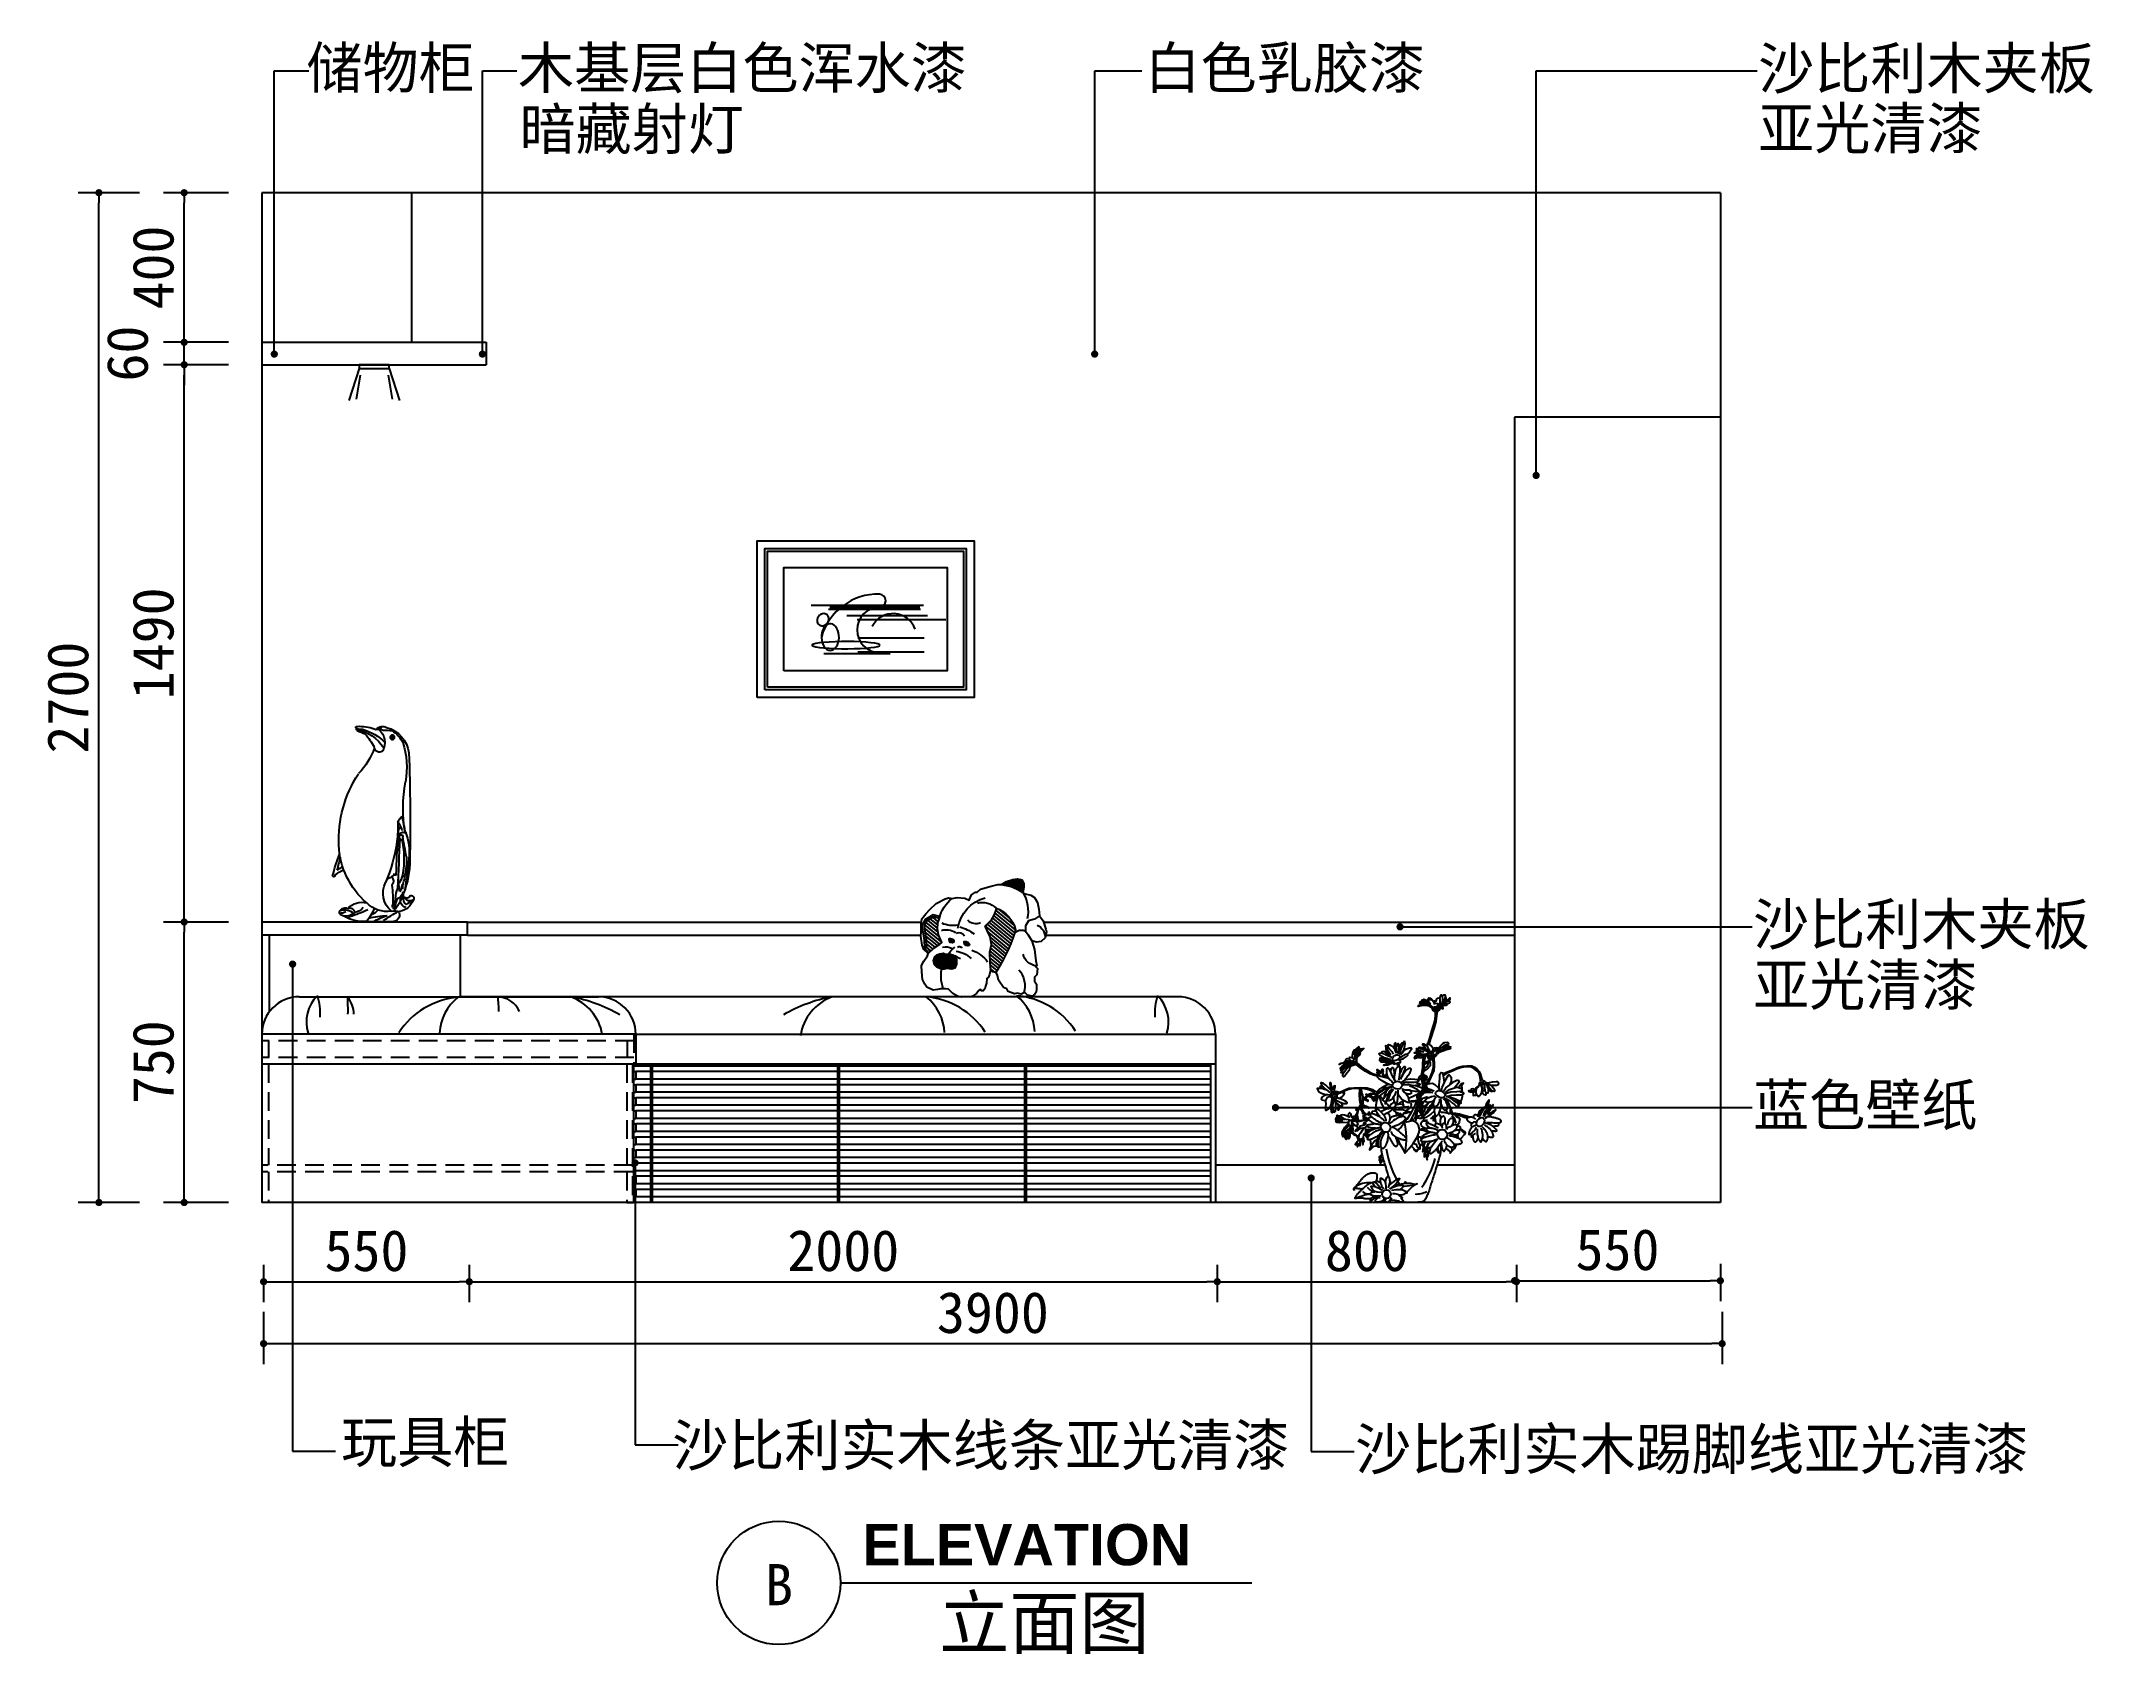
# Model space of a CAD drawing. Extents: x 5198 to 10685, y 9824 to 14137.
import ezdxf

# ---------------------------------------------------------------- set-up
doc = ezdxf.new("R2010")
doc.units = 0
doc.header["$MEASUREMENT"] = 0
doc.linetypes.add('HIDDENX2', pattern=[0.75, 0.5, -0.25])
doc.layers.get('0').update_dxf_attribs({"linetype": 'CONTINUOUS'})
doc.layers.get('DEFPOINTS').update_dxf_attribs({"linetype": 'CONTINUOUS'})
for name, color, linetype in [('2', 2, 'CONTINUOUS'), ('3', 3, 'CONTINUOUS'), ('4', 4, 'CONTINUOUS'), ('7', 7, 'CONTINUOUS'), ('BH', 3, 'CONTINUOUS'), ('DIM', 3, 'CONTINUOUS'), ('TEXT', 3, 'CONTINUOUS')]:
    doc.layers.add(name, color=color, linetype=linetype)
doc.styles.add('HT', font='')
doc.styles.add('HZ', font='')
doc.styles.get('HT').set_extended_font_data('Swis721 Ex BT', bold=True)
doc.styles.get('HZ').set_extended_font_data('仿宋_GB2312')
doc.dimstyles.new('BOOK', dxfattribs={"dimscale": 55, "dimtxt": 2, "dimasz": 0.5, "dimexe": 1, "dimexo": 1, "dimgap": 0.5, "dimtad": 1, "dimdec": 0, "dimzin": 0, "dimdsep": 46, "dimtxsty": 'HZ', "dimblk": 'DOT', "dimsah": 1, "dimcen": 0, "dimclrd": 256, "dimclre": 256, "dimclrt": 256, "dimadec": 0, "dimazin": 0, "dimtfac": 0.5, "dimtdec": 0, "dimtmove": 2, "dimatfit": 3, "dimfxl": 0, "dimtolj": 1, "dimtzin": 0, "dimarcsym": 0})

msp = doc.modelspace()

# ---------------------------------------------------------------- texts
at = {"layer": 'TEXT', "style": 'HZ'}
for s, p in [('储物柜', (5908.1, 14010.3)), ('木基层白色浑水漆', (6473.7, 14010.3)), ('白色乳胶漆', (8148.9, 14010.3)), ('沙比利木夹板', (9789.9, 14009.2)), ('暗藏射灯', (6477.7, 13847.1)), ('亚光清漆', (9790.1, 13848.5)), ('沙比利木夹板', (9776.2, 11720.6)), ('亚光清漆', (9776.4, 11558.4)), ('蓝色壁纸', (9776.2, 11237.2)), ('玩具柜', (6000.8, 10336.1)), ('沙比利实木线条亚光清漆', (6886.2, 10327.8)), ('沙比利实木踢脚线亚光清漆', (8712.2, 10317.5))]:
    msp.add_text(s, height=110, dxfattribs=at).set_placement(p)
at = {"layer": 'TEXT', "linetype": 'ByBlock'}
for s, height, style, p in [('ELEVATION', 110, 'HT', (7394.6, 10061.6)), ('B', 110, 'HZ', (7134.3, 9954.7)), ('立面图', 137.5, 'HZ', (7599.9, 9839.4))]:
    msp.add_text(s, height=height, dxfattribs=dict(at, style=style)).set_placement(p)

# ---------------------------------------------------------------- blocks, each defined once
blk = doc.blocks.new('DOT')
at = {"color": 0, "linetype": 'ByBlock'}
blk.add_line((-0.35, 0), (-1, 0), dxfattribs=at)
at = {"color": 0, "linetype": 'ByBlock', "const_width": 0.35}
blk.add_lwpolyline([(-0.175, 0, 1), (0.175, 0, 1)], format="xyb", close=True, dxfattribs=at)
blk = doc.blocks.new('_DOT')
at = {"color": 0, "linetype": 'ByBlock'}
blk.add_line((-0.35, 0), (-1, 0), dxfattribs=at)
at = {"color": 0, "linetype": 'ByBlock', "const_width": 0.35}
blk.add_lwpolyline([(-0.175, 0, 1), (0.175, 0, 1)], format="xyb", close=True, dxfattribs=at)
blk = doc.blocks.new('*D11')
at = {"linetype": 'ByBlock'}
for p, q in [((15090.6, 3052.5), (15090.6, 2912.1)), ((18990.6, 3052.5), (18990.6, 2912.1)), ((15118.1, 2967.1), (18963.1, 2967.1))]:
    blk.add_line(p, q, dxfattribs=at)
at = {"layer": 'DEFPOINTS', "color": 0, "linetype": 'ByBlock'}
for p in [(15090.6, 3107.5), (18990.6, 3107.5), (18990.6, 2967.1)]:
    blk.add_point(p, dxfattribs=at)
at = {"linetype": 'ByBlock', "xscale": 27.5, "yscale": 27.5, "zscale": 27.5, "rotation": 180}
blk.add_blockref('_DOT', (15090.6, 2967.1), dxfattribs=at)
at = {"linetype": 'ByBlock', "xscale": 27.5, "yscale": 27.5, "zscale": 27.5}
blk.add_blockref('_DOT', (18990.6, 2967.1), dxfattribs=at)
at = {"linetype": 'ByBlock', "insert": (17040.6, 3049.6), "char_height": 110, "attachment_point": 5, "style": 'HZ'}
blk.add_mtext('\\A1;3900', dxfattribs=at)
blk = doc.blocks.new('*D8')
at = {"linetype": 'ByBlock'}
for p, q in [((15668.1, 3132.7), (17613.1, 3132.7)), ((17640.6, 3177.6), (17640.6, 3077.7))]:
    blk.add_line(p, q, dxfattribs=at)
at = {"layer": 'DEFPOINTS', "color": 0, "linetype": 'ByBlock'}
for p in [(15640.6, 3232.6), (17640.6, 3232.6), (17640.6, 3132.7)]:
    blk.add_point(p, dxfattribs=at)
at = {"linetype": 'ByBlock', "xscale": 27.5, "yscale": 27.5, "zscale": 27.5, "rotation": 180}
blk.add_blockref('_DOT', (15640.6, 3132.7), dxfattribs=at)
at = {"linetype": 'ByBlock', "xscale": 27.5, "yscale": 27.5, "zscale": 27.5}
blk.add_blockref('_DOT', (17640.6, 3132.7), dxfattribs=at)
at = {"linetype": 'ByBlock', "insert": (16640.6, 3215.2), "char_height": 110, "attachment_point": 5, "style": 'HZ'}
blk.add_mtext('\\A1;2000', dxfattribs=at)
blk = doc.blocks.new('*D13')
at = {"linetype": 'ByBlock'}
for p, q in [((5461.5, 13731.5), (5298.2, 13731.5)), ((5353.2, 11059), (5353.2, 13704)), ((5461.5, 11031.5), (5298.2, 11031.5))]:
    blk.add_line(p, q, dxfattribs=at)
at = {"layer": 'DEFPOINTS', "color": 0, "linetype": 'ByBlock'}
for p in [(5353.2, 13731.5), (5516.5, 13731.5), (5516.5, 11031.5)]:
    blk.add_point(p, dxfattribs=at)
at = {"linetype": 'ByBlock', "xscale": 27.5, "yscale": 27.5, "zscale": 27.5}
for p, rotation in [((5353.2, 13731.5), 90), ((5353.2, 11031.5), 270)]:
    blk.add_blockref('_DOT', p, dxfattribs=dict(at, rotation=rotation))
at = {"linetype": 'ByBlock', "insert": (5270.7, 12381.5), "char_height": 110, "attachment_point": 5, "rotation": 90, "style": 'HZ'}
blk.add_mtext('\\A1;2700', dxfattribs=at)
blk = doc.blocks.new('*D16')
at = {"linetype": 'ByBlock'}
for p, q in [((5699.7, 13271.5), (5526.2, 13271.5)), ((5581.2, 11809), (5581.2, 13244))]:
    blk.add_line(p, q, dxfattribs=at)
at = {"layer": 'DEFPOINTS', "color": 0, "linetype": 'ByBlock'}
for p in [(5581.2, 13271.5), (5754.7, 13271.5), (5754.7, 11781.5)]:
    blk.add_point(p, dxfattribs=at)
at = {"linetype": 'ByBlock', "xscale": 27.5, "yscale": 27.5, "zscale": 27.5}
for p, rotation in [((5581.2, 13271.5), 90), ((5581.2, 11781.5), 270)]:
    blk.add_blockref('_DOT', p, dxfattribs=dict(at, rotation=rotation))
at = {"linetype": 'ByBlock', "insert": (5498.7, 12526.5), "char_height": 110, "attachment_point": 5, "rotation": 90, "style": 'HZ'}
blk.add_mtext('\\A1;1490', dxfattribs=at)
blk = doc.blocks.new('*D15')
at = {"linetype": 'ByBlock'}
for p, q in [((5699.7, 11781.5), (5526.2, 11781.5)), ((5581.2, 11059), (5581.2, 11754)), ((5699.7, 11031.5), (5526.2, 11031.5))]:
    blk.add_line(p, q, dxfattribs=at)
at = {"layer": 'DEFPOINTS', "color": 0, "linetype": 'ByBlock'}
for p in [(5581.2, 11781.5), (5754.7, 11781.5), (5754.7, 11031.5)]:
    blk.add_point(p, dxfattribs=at)
at = {"linetype": 'ByBlock', "xscale": 27.5, "yscale": 27.5, "zscale": 27.5}
for p, rotation in [((5581.2, 11781.5), 90), ((5581.2, 11031.5), 270)]:
    blk.add_blockref('_DOT', p, dxfattribs=dict(at, rotation=rotation))
at = {"linetype": 'ByBlock', "insert": (5498.7, 11406.5), "char_height": 110, "attachment_point": 5, "rotation": 90, "style": 'HZ'}
blk.add_mtext('\\A1;750', dxfattribs=at)
blk = doc.blocks.new('*D7')
at = {"linetype": 'ByBlock'}
for p, q in [((15090.6, 3177.6), (15090.6, 3077.7)), ((15118.1, 3132.7), (15613.1, 3132.7)), ((15640.6, 3177.6), (15640.6, 3077.7))]:
    blk.add_line(p, q, dxfattribs=at)
at = {"layer": 'DEFPOINTS', "color": 0, "linetype": 'ByBlock'}
for p in [(15090.6, 3232.6), (15640.6, 3232.6), (15640.6, 3132.7)]:
    blk.add_point(p, dxfattribs=at)
at = {"linetype": 'ByBlock', "xscale": 27.5, "yscale": 27.5, "zscale": 27.5, "rotation": 180}
blk.add_blockref('_DOT', (15090.6, 3132.7), dxfattribs=at)
at = {"linetype": 'ByBlock', "xscale": 27.5, "yscale": 27.5, "zscale": 27.5}
blk.add_blockref('_DOT', (15640.6, 3132.7), dxfattribs=at)
at = {"linetype": 'ByBlock', "insert": (15365.6, 3215.2), "char_height": 110, "attachment_point": 5, "style": 'HZ'}
blk.add_mtext('\\A1;550', dxfattribs=at)
blk = doc.blocks.new('企鹅')
at = {"layer": '3'}
h = blk.add_hatch(dxfattribs=at)
h.set_pattern_fill('ANSI31', color=256, scale=2.5, style=0)
h.set_pattern_definition([(45, (2790.059, 935.148), (-5.61266, 5.61266), [])])
h.paths.add_polyline_path([(-1042, 2687, 1), (-982, 2687, 1)])
for points in [[(-297, 310, 0.550947), (-409, 376)], [(-663, 199, -0.001324), (-725, 199, -0.003732), (-1027, 200, 0.033846)]]:
    blk.add_lwpolyline(points, format="xyb", dxfattribs=at)
blk.add_circle((-1012, 2687), 29.9, dxfattribs=at)
for centre, radius, start, end in [((-879, 2726), 108, 39.3244, 120.0909), ((-465, 2196), 614, 104.3466, 136.5591), ((-392, 2211), 605, 103.6275, 146.3782), ((-828, 2685), 114, 73.4259, 121.2017), ((-614, 3052), 261, 269.2586, 287.7821), ((-543, 2792), 14.3, 288.8097, 52.2427), ((-538, 2821), 17.7, 281.9293, 38.6585), ((-534, 2803), 4.491018623147431e-11, 288.8933, 282.2417), ((-1253, 1741), 4.092726157978177e-12, 83.8298, 0.898), ((-497, 1140), 744, 158.6403, 186.9299), ((3727, 512), 4992, 167.16, 169.7845), ((-1159, 1353), 52.2, 319.0009, 121.271), ((-1387, 1395), 335, 26.2122, 42.6148), ((-935, 1397), 208, 140.0829, 170.6161), ((-1211, 1402), 117, 343.0804, 42.0073), ((747, 1499), 1834, 178.639, 186.8204), ((-10946, 2953), 9923, 349.0871, 350.6878), ((-12, 1046), 1158, 166.153, 190.9793), ((-1130, 1347), 24, 14.692, 197.9689), ((-57284, -1810), 56251, 2.5076, 3.1888), ((-5809, 807), 4743, 0.3129, 6.7932), ((1128, 1591), 2224, 188.0035, 202.9047), ((33556, 5367), 35059, 187.0741, 187.7579), ((-282, 1033), 922, 177.4779, 193.5908), ((-1052, 840), 15.1, 205.577, 41.7375), ((-986, 856), 54.9, 186.8501, 251.7984), ((-112, 1204), 345, 228.5552, 243.8273), ((5751, 2534), 6234, 193.6011, 195.2451), ((-264, 895), 4.655004020764636e-13, 210.4902, 90), ((-222, 821), 17.2, 136.6742, 343.8972), ((-1218, 483), 96.4, 284.1894, 53.4793), ((-1231, 804), 55.1, 333.7132, 13.5908), ((-1375, 666), 223, 352.8383, 30.4571), ((-720, 650), 436, 186.4822, 220.9342), ((-1043, 612), 111, 185.4381, 264.6329), ((-808, 906), 350, 193.3352, 212.58), ((-852, 741), 295, 187.136, 208.3947), ((-3738, 920), 2646, 353.0667, 357.3942), ((-1446, 503), 389, 0.9661, 22.3292), ((-947, 746), 80.9, 134.0478, 221.7047), ((604, 508), 1622, 173.4659, 183.0049), ((-1003, 804), 5.684341886080801e-14, 233.5968, 90), ((-1044, 669), 141, 35.1306, 73.2615), ((-1205, 583), 319, 310.2697, 26.609), ((-206, 816), 2.435069245430062e-11, 193.7621, 197.7052), ((-1266, 513), 38.1, 62.7484, 211.762), ((-1250, 561), 83.8, 234.4371, 339.2078), ((-2714, -1784), 2681, 55.7029, 58.1394), ((-1241, 498), 77.2, 299.4351, 25.6989), ((-1195, 389), 1.13686837721616e-13, 118.3789, 270), ((-1048, 61), 283, 80.1689, 103.9169), ((-2346, -1887), 2553, 55.3556, 60.6467), ((-1317, 374), 268, 357.8724, 32.4114), ((-189, 769), 905, 197.2098, 203.949), ((-1062, 410), 47.3, 285.2054, 15.2436), ((-944, 725), 390, 261.776, 315.2559), ((-1023, -1183), 1466, 77.01, 86.7958), ((-1339, -893), 1239, 61.8282, 71.2694), ((-637, 505), 236, 219.1967, 249.0465), ((-62, 671), 765, 202.597, 218.1974), ((-51, 1594), 1385, 243.0274, 253.7595), ((-493, 470), 148, 213.1897, 265.5712), ((-438, 315), 67.7, 65.3087, 173.5822), ((-375, 464), 192, 227.5609, 274.6333), ((-367, 180), 178, 69.5985, 132.9589), ((-306, 467), 157, 240.0346, 273.2124), ((-384, 384), 114, 282.328, 319.5368), ((-1099, 244), 2.273736754432321e-13, 270, 85.1563), ((-639, 761), 563, 267.6144, 299.8234), ((-438, 264), 2.876074777458034e-12, 90, 71.7691), ((-438, 264), 2.728484105318785e-12, 182.3859, 90.0477), ((-521, 136), 153, 45.6354, 57.2483)]:
    blk.add_arc(centre, radius, start, end, dxfattribs=at)
at = {"layer": '7'}
blk.add_lwpolyline([(-524, 2832, -0.021768), (-569, 2836, 0.07805), (-796, 2794, 0.059076)], format="xyb", dxfattribs=at)
for centre, radius, start, end in [((-830, 2423), 410, 104.5086, 172.0671), ((-792, 2434), 406, 122.0147, 152.6211), ((-919, 1936), 847, 87.8919, 96.053), ((-677, 2618), 233, 129.2025, 210.303), ((-793, 2869), 84.8, 202.7883, 241.2568), ((1668, -2595), 5809, 112.3284, 113.4849), ((-61, 2276), 1146, 162.4939, 189.5131), ((-838, 2559), 71.4, 235.1978, 359.5594), ((165, 2884), 995, 199.8965, 223.6861), ((211, 2011), 1120, 139.9184, 150.7668), ((29938, 1408), 31193, 178.0327, 179.3895), ((-3078, 1731), 1921, 350.0208, 10.6905), ((-1946, 1294), 1658, 357.782, 32.9726), ((33311, 1584), 34564, 179.7398, 180.9175), ((-1386, 1281), 1099, 310.9061, 357.3189), ((-2295, 296), 2153, 13.9738, 22.4666), ((9, 1030), 1257, 179.9699, 200.938), ((-644, 247), 711, 55.0503, 66.1554), ((-1206, 560), 44.9, 197.2084, 26.3455), ((-1067, 576), 245, 199.7664, 258.6737), ((-1022, 288), 88.4, 144.8284, 266.9403), ((-598, 206), 254, 42.0342, 105.6254)]:
    blk.add_arc(centre, radius, start, end, dxfattribs=at)
blk = doc.blocks.new('*D14')
at = {"linetype": 'ByBlock'}
for p, q in [((5699.7, 13731.5), (5526.2, 13731.5)), ((5581.2, 13359), (5581.2, 13704))]:
    blk.add_line(p, q, dxfattribs=at)
at = {"layer": 'DEFPOINTS', "color": 0, "linetype": 'ByBlock'}
for p in [(5581.2, 13731.5), (5754.7, 13731.5), (5754.7, 13331.5)]:
    blk.add_point(p, dxfattribs=at)
at = {"linetype": 'ByBlock', "xscale": 27.5, "yscale": 27.5, "zscale": 27.5}
for p, rotation in [((5581.2, 13731.5), 90), ((5581.2, 13331.5), 270)]:
    blk.add_blockref('_DOT', p, dxfattribs=dict(at, rotation=rotation))
at = {"linetype": 'ByBlock', "insert": (5498.7, 13531.5), "char_height": 110, "attachment_point": 5, "rotation": 90, "style": 'HZ'}
blk.add_mtext('\\A1;400', dxfattribs=at)
blk = doc.blocks.new('*D17')
at = {"linetype": 'ByBlock'}
for p, q in [((5581.2, 13359), (5581.2, 13386.5)), ((5699.7, 13331.5), (5526.2, 13331.5)), ((5581.2, 13271.5), (5581.2, 13331.5)), ((5581.2, 13271.5), (5581.2, 13331.5)), ((5581.2, 13244), (5581.2, 13216.5))]:
    blk.add_line(p, q, dxfattribs=at)
at = {"layer": 'DEFPOINTS', "color": 0, "linetype": 'ByBlock'}
for p in [(5581.2, 13331.5), (5754.7, 13331.5), (5754.7, 13271.5)]:
    blk.add_point(p, dxfattribs=at)
at = {"linetype": 'ByBlock', "xscale": 27.5, "yscale": 27.5, "zscale": 27.5}
for p, rotation in [((5581.2, 13331.5), 270), ((5581.2, 13271.5), 90)]:
    blk.add_blockref('_DOT', p, dxfattribs=dict(at, rotation=rotation))
at = {"linetype": 'ByBlock', "insert": (5429.9, 13301.5), "char_height": 110, "attachment_point": 5, "rotation": 90, "style": 'HZ'}
blk.add_mtext('\\A1;60', dxfattribs=at)
blk = doc.blocks.new('灯-2')
at = {"layer": '3', "color": 3}
for p, q in [((-40, -10), (-68, -95.9)), ((-37.5, -27.9), (-48, -92.4)), ((37.5, -27.9), (48, -92.4)), ((40, -10), (68, -95.9))]:
    blk.add_line(p, q, dxfattribs=at)
blk.add_lwpolyline([(-40, -10), (40, -10), (40, 0), (-40, 0)], close=True, dxfattribs=at)
blk = doc.blocks.new('画-13')
at = {"layer": '3'}
for p, q in [((-252.2, 144.1), (-101.7, 144.1)), ((-228.7, 138.8), (-106, 138.8)), ((-227, 141.5), (-106.9, 141.5)), ((-204.3, 130.2), (-96.4, 130.2)), ((-190.4, 124.9), (-72.1, 124.9)), ((-189.5, 100.6), (-100.8, 100.6)), ((-235.1, 79.6), (-146.4, 79.6)), ((-189.5, 81.8), (-100.8, 81.8))]:
    blk.add_line(p, q, dxfattribs=at)
for points in [[(-313.8, 31), (-313.8, 219.7), (-44.8, 219.7), (-44.8, 31)], [(-310.4, 34.5), (-310.4, 216.2), (-48.3, 216.2), (-48.3, 34.5)]]:
    blk.add_lwpolyline(points, close=True, dxfattribs=at)
at = {"layer": '3', "flags": 128}
for points in [[(-240.6, 117.3), (-239.3, 116.7), (-237.9, 116.4), (-236.5, 116.4), (-235, 116.7), (-233.6, 117.3), (-232.3, 118.1), (-231.1, 119.1), (-230.1, 120.4), (-229.3, 121.8), (-228.8, 123.3), (-228.6, 124.9), (-228.6, 126.4), (-228.9, 127.9), (-229.5, 129.3), (-230.3, 130.4), (-231.3, 131.4), (-232.5, 132.1), (-233.9, 132.6), (-235.3, 132.8), (-236.8, 132.6), (-238.2, 132.2), (-239.6, 131.5), (-240.8, 130.6), (-241.9, 129.4), (-242.8, 128.1), (-243.5, 126.6), (-243.9, 125.1), (-244, 123.5), (-243.8, 122), (-243.4, 120.6), (-242.7, 119.3), (-241.7, 118.2)], [(-226.5, 83.6), (-224.3, 84), (-222.2, 84.9), (-220.2, 86.5), (-218.4, 88.6), (-216.9, 91.1), (-215.8, 94.1), (-215.1, 97.3), (-214.8, 100.6), (-214.9, 104), (-215.4, 107.3), (-216.3, 110.4), (-217.6, 113.1), (-219.3, 115.5), (-221.1, 117.3), (-223.2, 118.6), (-225.4, 119.2), (-227.6, 119.2), (-229.8, 118.6), (-231.9, 117.3), (-233.8, 115.5), (-235.4, 113.1), (-236.7, 110.4), (-237.6, 107.3), (-238.1, 104), (-238.2, 100.6), (-237.9, 97.3), (-237.2, 94.1), (-236.1, 91.1), (-234.6, 88.6), (-232.9, 86.5), (-230.9, 84.9), (-228.7, 84)], [(-159.7, 90.6), (-160.5, 91.5), (-163, 92.4), (-166.9, 93.2), (-172.3, 93.9), (-178.8, 94.5), (-186.3, 95), (-194.5, 95.3), (-203, 95.4), (-211.7, 95.3), (-220.1, 95.1), (-227.9, 94.7), (-235, 94.2), (-241, 93.6), (-245.6, 92.8), (-248.8, 92), (-250.5, 91.1), (-250.5, 90.1), (-248.8, 89.3), (-245.6, 88.4), (-241, 87.6), (-235, 87), (-227.9, 86.5), (-220.1, 86.1), (-211.7, 85.9), (-203, 85.8), (-194.5, 86), (-186.3, 86.3), (-178.8, 86.7), (-172.3, 87.3), (-166.9, 88), (-163, 88.8), (-160.5, 89.7)]]:
    blk.add_lwpolyline(points, close=True, dxfattribs=at)
at = {"layer": '3'}
for centre, radius, start, end in [((-162.4, 80), 78.9, 88.8714, 164.1974), ((-160.2, 111), 30.4, 91.1286, 268.8714), ((-161, 150.1), 8.69, 271.1286, 88.8714), ((-142.4, 101.6), 31.2, 19.338, 153.7319)]:
    blk.add_arc(centre, radius, start, end, dxfattribs=at)
at = {"layer": '7'}
for points in [[(-324.3, 20.5), (-324.3, 230.2), (-34.3, 230.2), (-34.3, 20.5)], [(-288.5, 56.3), (-288.5, 194.4), (-70.1, 194.4), (-70.1, 56.3)]]:
    blk.add_lwpolyline(points, close=True, dxfattribs=at)
blk = doc.blocks.new('*D9')
at = {"linetype": 'ByBlock'}
for p, q in [((17668.1, 3132.7), (18413.1, 3132.7)), ((18440.6, 3177.6), (18440.6, 3077.7))]:
    blk.add_line(p, q, dxfattribs=at)
at = {"layer": 'DEFPOINTS', "color": 0, "linetype": 'ByBlock'}
for p in [(17640.6, 3232.6), (18440.6, 3232.6), (18440.6, 3132.7)]:
    blk.add_point(p, dxfattribs=at)
at = {"linetype": 'ByBlock', "xscale": 27.5, "yscale": 27.5, "zscale": 27.5, "rotation": 180}
blk.add_blockref('_DOT', (17640.6, 3132.7), dxfattribs=at)
at = {"linetype": 'ByBlock', "xscale": 27.5, "yscale": 27.5, "zscale": 27.5}
blk.add_blockref('_DOT', (18440.6, 3132.7), dxfattribs=at)
at = {"linetype": 'ByBlock', "insert": (18040.6, 3215.2), "char_height": 110, "attachment_point": 5, "style": 'HZ'}
blk.add_mtext('\\A1;800', dxfattribs=at)
blk = doc.blocks.new('02')
at = {"layer": '3'}
for points in [[(21.1, 537.7), (14.1, 541.8), (11.1, 542.7), (4.7, 544.6), (-2.2, 545.4), (-5.3, 546), (-4.2, 547.6), (-0.5, 548.5), (6.7, 548.8), (14.4, 546.8), (23.3, 541), (29.1, 535.5)], [(-3.6, 547.6), (-2.8, 550.1), (2.2, 550.4), (10.5, 549.9), (18.9, 545.7), (21.9, 542.7)], [(23.6, 543.2), (19.1, 548.2), (12.8, 551.5), (5.3, 554.3), (0.6, 553.7), (0.3, 552.1), (2.2, 550.4)], [(5.3, 554.3), (4.7, 555.4), (6.1, 556.2), (12.5, 553.7), (17.5, 550.4), (19.4, 549.3)], [(19.4, 549.3), (17.2, 552.4), (15.3, 553.2), (15.8, 555.1), (17.2, 555.4), (17.2, 557.6), (19.1, 559.8), (23, 559), (26.6, 556.5), (27.7, 556)], [(17.2, 555.4), (20.5, 556), (25.2, 556), (29.4, 554.3), (32.7, 548.2), (33.8, 542.1)], [(31.1, 551.2), (34.1, 551.8), (36.9, 551.5), (38.8, 551.2), (40.5, 557.1), (42.4, 559.6), (46.9, 560.1), (48.5, 558.7), (48.5, 546.3), (46.6, 542.9), (44.9, 541.3), (43.5, 539.9)], [(40.8, 536.3), (49.1, 543.2), (57.1, 547.9), (62.9, 552.4), (67.4, 555.1), (71.3, 555.7), (72.6, 557.6), (75.4, 560.4), (75.7, 557.1), (74.6, 553.2), (71.8, 550.7)], [(48.8, 559), (51.3, 566.2), (52.4, 568.4), (54.3, 567.9), (55.2, 564.8), (56, 557.1), (54.6, 546.5), (53.5, 544.3)], [(55.7, 564.3), (59.9, 568.1), (62.1, 567.9), (62.7, 566.5), (62.9, 562.9), (61.3, 554), (59.3, 550.4)], [(71.5, 551.5), (65.7, 548.2), (60.4, 546), (57.4, 546)], [(63.5, 562.3), (65.2, 560.4), (64.6, 555.4), (63.5, 552.4)], [(65.4, 544), (69.9, 545.2), (74.6, 546.8), (76, 548.5), (75.7, 550.4), (74.9, 550.7), (72.1, 551), (70.7, 551)], [(27.5, 533.8), (21.1, 537.7), (12.5, 539.9), (6.9, 539.6), (-1.4, 538.8), (-9.1, 537.4), (-7.5, 540.4), (-0.3, 542.4), (8.6, 542.9), (11.1, 542.7)], [(36.1, 523.2), (36.5, 511.6), (34.6, 498.1), (26.8, 472.2), (19.9, 449.7), (16.8, 438.9)], [(41.9, 522.9), (39.6, 512), (38.1, 496.9), (33.4, 481.1), (23.4, 450.9), (20.3, 436.6)], [(27.5, 533.5), (29.4, 535.7), (33.3, 535.2), (34.4, 536.3), (36.3, 535.7), (38.8, 534.6), (41.9, 536), (43.8, 535.5), (46.3, 534.3), (48, 532.7)], [(50.5, 534.6), (46.6, 526.9), (42.4, 524.7), (40.8, 523.3), (36.3, 523), (33.8, 524.7), (31.1, 526), (29.1, 529.6), (29.1, 531.6), (27.5, 533.5)], [(29.4, 532.4), (33, 532.7), (34.4, 531.9), (36, 532.4), (38.8, 532.4), (40.5, 532.7), (42.1, 531.6), (45.8, 531), (46.9, 531)], [(40.2, 528.8), (38.8, 526), (36.9, 526.9), (36.9, 529.9), (35.5, 529.4), (34.7, 527.7), (34.1, 529.4), (33, 529.6), (29.7, 529.4)], [(33.6, 544.9), (36.3, 546), (40.5, 545.4), (42.4, 544.9), (43.8, 543.2), (44.1, 541.3), (42.4, 539.1), (41, 536.3)], [(40.5, 526), (42.7, 528), (45.2, 528)], [(49.1, 543.2), (56, 545.7), (61.6, 544.3), (66.3, 542.7), (66.3, 541.8), (60.2, 541.8), (56, 540.4), (51.3, 538.2), (48, 537.4), (46, 535.5)], [(65.7, 541.6), (67.7, 540.2), (66, 539.3), (59.9, 539.1), (54.9, 537.7), (53.2, 537.1), (53, 537.1), (50.5, 534.6), (48.5, 531.3), (48, 530.8)], [(50.5, 532.4), (53.8, 532.1), (56, 530.8), (57.4, 531.3), (57.7, 532.1), (57.4, 533.8), (56, 535.5), (54.1, 536.3), (53.2, 536.6)], [(-73.5, 425.5), (-72.9, 433.8), (-71.2, 439), (-70.1, 440.2), (-69.8, 435.8), (-68.6, 427.8), (-67.7, 421.7), (-66.9, 414.8), (-67.2, 412)], [(-49.6, 438.4), (-50.5, 439.9), (-53.6, 438.4), (-57.4, 434.1), (-59.1, 426.9), (-60, 422.6), (-60.8, 418.6), (-61.7, 416.8)], [(-46.4, 445.3), (-47.9, 441.9), (-51.6, 432.4), (-55.6, 423.5), (-57.4, 413.4), (-60.3, 408.8)], [(-46.4, 445.9), (-45, 438.1), (-47, 426.3), (-49.3, 418), (-51.9, 412.5), (-56.8, 407.3)], [(44, 423.8), (51.2, 432.4), (57.1, 437.8), (61.5, 441), (68.9, 441.2), (71.7, 438.7), (70.6, 435.2), (69.7, 434.8), (65.3, 434.9), (62.1, 433.3), (57.1, 430.1), (53.8, 427.6), (51.4, 425.3), (48, 424.1), (44.5, 422.8)], [(-201, 383.6), (-211.5, 384.2), (-215.7, 384.4), (-220.1, 382.2), (-217.6, 385), (-210.4, 386.1), (-203.8, 388.9), (-198.5, 388.9), (-196, 388.6)], [(-191.3, 385.8), (-204, 382.2), (-214.3, 375.8), (-217.6, 371.7), (-217.3, 369.8), (-216.2, 368.9), (-215.1, 370.9), (-214, 372.5), (-210.1, 375.8), (-202.4, 379.4)], [(-196, 385.8), (-203.2, 386.4), (-210.1, 386.1)], [(-206.3, 388.9), (-203.5, 391.9), (-202.4, 393.6), (-201.3, 396.9), (-199.3, 398.3), (-195.2, 398.3), (-194.3, 398)], [(-197.1, 390.8), (-200.7, 391.6), (-203.5, 391.4)], [(-193.8, 399.9), (-193.2, 393.8), (-194.9, 391.9), (-196.8, 390.2)], [(-196.8, 390.8), (-196.8, 386.6), (-195.2, 388.3), (-192.7, 387.5), (-190.7, 386.6), (-189.6, 387.5)], [(-188.8, 388), (-192.4, 390), (-196, 390.2)], [(-194.1, 400.5), (-192.1, 401.1), (-187.4, 400.8), (-183.8, 400.8)], [(-192.7, 395.2), (-190.2, 392.2), (-187.1, 391.1)], [(-186.3, 390.2), (-189.3, 388), (-190.2, 384.2), (-190.2, 382.8), (-191, 381.9), (-187.1, 381.7), (-184.9, 379.4), (-182.7, 379.7), (-178, 381.7), (-175.2, 382.8), (-173.8, 385.8), (-173.3, 386.9), (-173, 390.5), (-173, 392.7), (-173.5, 396.1), (-174.6, 397.4)], [(-177.7, 385), (-179.9, 385.5), (-182.4, 387.5), (-183, 386.1), (-185.2, 386.4), (-186, 386.6), (-187.4, 384.7), (-187.7, 384.2), (-188.2, 383.3)], [(-181.9, 396.1), (-183.5, 398.8), (-187.4, 400.2)], [(-174.4, 398.6), (-176.3, 399.4), (-178.3, 396.6), (-179.9, 396.9), (-181.6, 393.3), (-184.1, 391.4), (-185.5, 390), (-182.1, 390), (-179.9, 390), (-177.1, 390.5), (-175.2, 390.8), (-174.9, 391.9)], [(-183.8, 400.8), (-184.9, 404.7), (-184.1, 411.6), (-181.9, 416.8), (-179.1, 421.5), (-178.5, 420.2), (-180.5, 413.5), (-180.5, 408)], [(-179.4, 414.1), (-177.7, 419.9), (-174.4, 424.3), (-172.2, 426.3)], [(-176.9, 386.1), (-176.9, 388.3), (-179.1, 388)], [(-175.2, 419.9), (-178.5, 410.7), (-178.5, 406.3), (-178.3, 401.3), (-178, 398.3)], [(-167.7, 430.4), (-171.6, 426.8), (-174.9, 419.3), (-176.3, 408.5), (-178, 403.8)], [(-167.7, 430.4), (-168.5, 423.5), (-169.9, 416.8), (-171.3, 410.2), (-174.1, 404.9), (-176, 401.6), (-177.1, 398)], [(-169.1, 411), (-165.2, 411.9), (-164.1, 409.6), (-166.3, 406.6), (-170.5, 404.4), (-172.4, 401.6), (-173.5, 399.9), (-174.4, 398.3), (-175.5, 397.4)], [(-173, 386.2), (-166.4, 379.9), (-156.2, 372.5), (-145.7, 365.9), (-135.8, 360), (-125.6, 355.9), (-116.9, 354.4)], [(-169.4, 419.1), (-165.2, 422.4), (-162.7, 424), (-161.6, 423.2), (-163.6, 421.5), (-165.5, 418.8), (-167.7, 416.8), (-160.5, 423.5), (-156.6, 424.9), (-154.7, 424.3), (-160, 419.3), (-165.8, 413.5), (-169.1, 411.3)], [(-168.3, 425.7), (-165.8, 426), (-166.1, 424.9), (-168.5, 422.9)], [(-91.4, 398.1), (-100.3, 399.6), (-104.9, 402.4), (-110.7, 405.9), (-113.6, 409.4), (-113.6, 411.1), (-111.8, 412.2), (-107.5, 412.8), (-98.3, 409.4), (-90.8, 405.6), (-83.9, 403), (-79.8, 401.3)], [(-109.2, 397.6), (-111, 397.8), (-111.6, 399), (-109, 400.1), (-105.2, 401), (-103.2, 401.6)], [(-108.4, 389.5), (-111.3, 391.5), (-111.3, 395), (-109, 397.3)], [(-72.1, 391.2), (-82.7, 391.5), (-96.9, 392.1), (-105.8, 391.8), (-109, 393.8), (-108.7, 396.7), (-106.1, 398.1), (-98.3, 398.1), (-90.8, 397.8), (-83.6, 396.1)], [(-82.2, 388.1), (-89.6, 387.8), (-96.9, 387.2), (-105.2, 387.8), (-107.8, 388.3), (-107.8, 390.6), (-105.8, 391.8)], [(-82.4, 405.6), (-93.1, 412.2), (-100.9, 416.6), (-106.1, 415.7), (-107.2, 414.5), (-106.9, 412.8)], [(-73.5, 387.5), (-79.8, 384.6), (-90.2, 380), (-98.3, 379.1), (-101.5, 379.7), (-96.6, 382.9), (-82.7, 386.9), (-74.1, 389.8)], [(-95.7, 422.9), (-94.5, 416), (-92, 411.4)], [(-95.1, 426.1), (-95.4, 430.1), (-95.4, 432.7), (-92, 431.5), (-89.9, 430.4)], [(-81.9, 407.9), (-87.6, 415.1), (-92.5, 421.2), (-95.4, 424.6), (-94.3, 426.3), (-91.1, 426.1), (-85.9, 422.9), (-79.8, 416.6), (-75.8, 409.9)], [(-95.4, 422), (-92.8, 421.5)], [(-87.1, 424), (-89.1, 428.4), (-89.6, 433.3), (-88.5, 435), (-85.3, 434.4), (-79.8, 432.1), (-72.9, 424), (-70.3, 418.6), (-68.3, 412)], [(-73.2, 387.2), (-76.1, 384.6), (-74.1, 383.4), (-71.8, 383.4), (-72.1, 384.9), (-72.6, 386.6), (-70.9, 384.9), (-66.9, 384.9), (-64, 386), (-59.7, 386.3), (-56.2, 387.2), (-56.5, 390.9), (-58.5, 392.7), (-60.3, 392.9), (-59.1, 394.7), (-48.7, 398.1), (-40.1, 403.3), (-36.6, 406.5), (-37.8, 409.1), (-38.9, 408.8)], [(-68.6, 428.4), (-63.7, 436.1), (-62.3, 437.9), (-61.7, 429.8), (-61.7, 419.4), (-62.3, 413.4), (-62.6, 410.8)], [(-66, 384.9), (-64.4, 380.5), (-63.8, 375.9)], [(-61.9, 385.9), (-60.8, 381.3), (-60.4, 377.5)], [(-49.3, 416.3), (-45.8, 419.4), (-40.4, 424), (-32, 426.3), (-27.7, 426.6), (-26, 423.8), (-32.3, 415.1), (-38.3, 409.4), (-43.2, 408.2), (-49.3, 405.3), (-52.8, 403), (-57.4, 399.9)], [(4.6, 414.9), (-5.4, 415.6), (-11.3, 414.7), (-16.3, 413.9), (-19.5, 412.8), (-15.7, 411.8), (-8.1, 411.8), (-2.6, 412)], [(-14.6, 405.4), (-19.1, 402.7), (-19.5, 401.6), (-17.2, 400.8), (-13.8, 401.9)], [(-17.6, 400.8), (-19.1, 398.1), (-15.3, 398.5), (-12.3, 399.7)], [(14.7, 416.4), (8.4, 419.2), (3.7, 421.9), (-2.6, 423.6), (-7.7, 424.9), (-13.4, 424.2), (-14.2, 423.4), (-11.7, 421.7), (-9.6, 420.2), (-4.5, 419.2)], [(6.3, 414.5), (1, 417.1), (-4.1, 418.8), (-7.4, 418.7), (-10.2, 418.3), (-13.6, 418.7), (-13.8, 419.2), (-12.5, 420.2), (-10.4, 420.7)], [(20.2, 406.3), (16.2, 405.9), (9.2, 403.3), (-0.5, 399.8), (-7.4, 399.5), (-12.5, 400.4), (-13.6, 402.9), (-13.8, 406.5), (-12.3, 407.3), (-11.9, 404.4), (-10.6, 401.9), (-3.2, 401.6), (2.9, 402.9), (8.1, 405.4), (14.3, 407.6), (16, 408.4)], [(-2.8, 411.4), (-8.1, 409.9), (-11.5, 407.3)], [(14.7, 409.6), (10.1, 409.4), (4.3, 408.6), (1.3, 408.6), (-0.9, 410.2), (-1.7, 409.8), (-5.2, 408.6), (-8.2, 407.6), (-10.8, 407.6)], [(11.2, 408.2), (2.7, 406.8), (-0.6, 406.7), (-3.8, 405.9), (-7, 405.1), (-9.7, 403.8), (-10.2, 403.1)], [(28, 399.7), (28.1, 398.5), (29.5, 395.3), (30.5, 387.1), (31.1, 374.2), (27.1, 360.4), (20, 343.8), (10.4, 328.3), (3.7, 316.9), (-4.1, 303.9), (-8.9, 291.8)], [(17.7, 413.5), (13, 418.7), (7.7, 423), (3.1, 426.6), (-3.7, 427.4), (-6.2, 427.4), (-7.7, 427), (-7.5, 425.9), (-2.8, 424.7), (3.9, 422.8), (9.6, 421.3)], [(4.3, 401.6), (2.4, 385.1), (2.2, 372.4), (-0.2, 357.3), (-0.4, 345.4)], [(14.9, 430.6), (10, 434), (5.8, 435.9), (2.5, 436.3), (2.7, 434.4), (8.6, 428), (12.4, 422.8)], [(19.5, 414.9), (14.7, 420.2), (11.1, 422.6), (3.9, 426.1)], [(4.7, 383), (5.8, 384.8), (11.9, 390.2), (18.1, 391.7), (21.5, 390.5), (23.3, 386.3), (22.5, 378.4), (14, 368.6), (8.3, 365.8), (4, 363.2)], [(9.2, 403.3), (6.3, 388.1), (5.8, 384.8)], [(18.4, 388.4), (16.3, 389.4), (12.7, 386.3), (8.9, 383), (6.3, 380.2)], [(6.5, 371.7), (13.2, 375.5), (16.3, 380.4), (18.4, 388.4), (18.1, 391.7)], [(14.5, 404.7), (17.2, 398), (20.7, 396), (23.8, 395.5), (27.6, 395.3), (29.5, 395.3)], [(31.4, 422.6), (28, 427.8), (24.4, 432.7), (20.4, 435.9), (17, 438), (15.7, 438.6), (14.7, 437.5), (14.7, 431), (16.8, 425.7), (21.4, 418.8), (23.6, 415.6)], [(19.6, 406.5), (16.4, 408), (15.1, 409.5), (15.8, 411.2), (17.6, 412.2), (20.2, 410.9), (22.7, 411.8), (24.6, 411.8), (26.5, 411.6), (28.4, 411.8), (29.2, 411.8)], [(17.2, 329.9), (26, 348.2), (33.7, 366), (34.9, 377.1), (34.7, 387.2), (34, 393.1), (33.7, 397.7), (34.1, 401.7)], [(19, 411.7), (19.6, 413.4), (25, 415.7), (28.5, 416.3), (31.7, 415.7)], [(19.1, 405.6), (21.9, 402.8), (26, 400.8), (28.6, 399.9), (32.1, 401.2), (34.8, 401.9), (36.4, 403.4), (39.4, 405.9), (39.5, 408.8), (39.5, 410.3)], [(19.8, 405.9), (22, 406.1), (23.5, 406.1), (25.3, 407.3), (26.2, 407.7), (28.6, 407.3), (30.2, 406.7), (32.8, 407.4), (33.7, 409), (35.3, 409), (36.2, 408.5), (37.4, 409), (38.1, 409.3), (38.6, 410.3), (40, 410.9), (41.3, 410.3)], [(28.1, 398.5), (25, 399.3), (22.7, 399.9), (21.8, 401.8), (22.7, 401.9)], [(29.7, 405.4), (28.5, 403.4), (27, 402.7), (25.6, 403.8), (25, 403.2), (24.7, 402.5), (23.6, 403)], [(35.6, 403.4), (34.5, 404.5), (33.5, 403.9), (31.9, 403.2), (30.7, 402.3), (29, 401.3), (27.3, 401.3)], [(28.8, 411.6), (32, 415.8), (35.6, 420), (39.8, 422.8), (43.4, 424.5), (44, 422.5), (40.2, 418.8), (38.7, 415.8)], [(29.3, 417.5), (31.8, 423.4), (34.7, 426.6), (39.6, 427), (43.4, 426.6), (44.7, 426.1), (42.8, 424.9), (39.2, 422.8), (37.9, 420.7)], [(30, 404.5), (33.5, 405.8), (35.3, 406.1), (36.5, 405.8)], [(70.6, 434.5), (72, 432.7), (66.6, 429.9), (61.8, 427.5), (57.5, 425.9), (63.5, 427.7), (70.2, 428.8), (75.6, 429.5), (77.9, 429.3), (77.7, 428.5), (77.1, 428), (67.7, 426.4), (58.3, 423.6), (55.8, 422.1), (60.1, 421.6), (62.5, 420.2), (62.1, 418.9), (59.5, 418.6), (57, 418.5), (51.4, 420), (49.1, 420.4), (45.9, 419.8), (42.5, 418.2), (39.2, 415.4), (37.7, 413.8)], [(40.4, 415.7), (42.9, 413.8), (43.9, 411.5), (43.1, 410.3), (41.3, 410.1)], [(51.2, 419.4), (47.5, 417.8), (45.1, 416.4), (42.9, 415.2)], [(43.5, 413), (49.4, 415.4), (54, 417.6), (57.8, 418.4)], [(60.3, 421.4), (66.8, 424.1), (73.3, 426), (77.6, 425.5), (77.7, 424.8), (76.5, 423.8), (73.7, 422.5), (66.2, 420.8), (63.4, 420.6), (62.3, 420.5)], [(-241.9, 312.3), (-248.2, 318.6), (-256.4, 326.8), (-262.2, 330.7), (-267.3, 333.1), (-268.8, 333.6), (-269.4, 330.7), (-266.2, 323.6), (-263.6, 322.6), (-253.3, 313.1), (-245.3, 306.7)], [(-239.8, 313.9), (-240.8, 322.3), (-242.2, 331.8), (-243.2, 333.6), (-245.1, 331.3), (-244.3, 322.3), (-243.2, 315.7), (-240.8, 311.5)], [(-197.4, 379.4), (-204, 377), (-211, 370.9), (-214.8, 365.9), (-215.7, 365.6), (-215.1, 368.1), (-213.2, 371.7), (-208.5, 375.8), (-202.4, 379.4), (-195.4, 382.2), (-190.5, 383.6)], [(-205.1, 364.2), (-210.7, 360.9), (-213.7, 359.5), (-215.4, 359.5), (-212.9, 363.7), (-207.6, 369.2), (-202.1, 375), (-197.4, 379.4), (-194.1, 381.4)], [(-186, 380.3), (-189.3, 377.8), (-192.4, 372.2), (-193.8, 365.9), (-199.9, 358.4), (-204.6, 352.3), (-208.8, 349.3), (-211, 350.4), (-211, 354), (-208.8, 359.2), (-205.1, 364.2), (-201, 370), (-196.3, 375.3), (-193.5, 378.9), (-192.7, 381.9)], [(-179.1, 382.5), (-183, 383.3), (-184.9, 382.5), (-187.1, 382.5)], [(-117.8, 350.9), (-126.4, 352.9), (-138.1, 357), (-151.1, 364.5), (-162.2, 371.7), (-170.8, 378.3), (-176.6, 382.2)], [(-116.4, 352.8), (-117.5, 356.6), (-119.2, 361.4), (-115.1, 357.2), (-111.6, 352)], [(-116.6, 361.8), (-119, 366.8), (-118.6, 368.8), (-113.6, 365.3), (-109.6, 361.6), (-108.5, 359.6), (-108.1, 363.5), (-104.8, 369.4), (-103.7, 366.8), (-103.7, 363.8), (-102.6, 361.4), (-104.2, 358.3), (-102, 354.6), (-99.6, 352.4), (-98.1, 352.2), (-97.4, 352.4)], [(-77.4, 326.8), (-85.4, 327.5), (-95.2, 331.9), (-105.7, 338.4), (-114.4, 344.9), (-118.4, 349.2), (-117.3, 352.5), (-113.7, 351.8), (-95.5, 346.7), (-88.3, 345.2)], [(-98.1, 348.7), (-101.8, 349.8), (-103.3, 354.2), (-104, 355.9)], [(-93.5, 357.4), (-96.7, 352.2), (-97.8, 348)], [(-92.4, 354.2), (-94.3, 349.1), (-94.3, 347.2)], [(-90, 347.8), (-92.6, 349.4), (-93.9, 349.8)], [(-76.3, 332.9), (-78.8, 335.1), (-80.9, 337), (-82.7, 338.7), (-84.1, 340.2), (-85.3, 341.6), (-86.3, 342.9), (-87.1, 344.1), (-87.8, 345.3), (-88.5, 346.4), (-89.2, 347.6), (-89.8, 348.8), (-90.3, 350), (-90.9, 351.2), (-91.3, 352.4), (-91.7, 353.6), (-92.1, 354.9), (-92.4, 356.2), (-92.7, 357.4), (-92.9, 358.7), (-93.1, 360), (-93.2, 361.2), (-93.3, 362.4), (-93.4, 363.5), (-93.4, 364.5), (-93.4, 365.5), (-93.4, 366.4), (-93.4, 367.1), (-93.3, 367.9), (-93.2, 368.5), (-93.1, 369.1), (-92.9, 369.7), (-92.8, 370.2), (-92.6, 370.7), (-92.4, 371.1), (-92.1, 371.5), (-91.9, 371.9), (-91.6, 372.2), (-91.3, 372.4), (-91.1, 372.6), (-90.8, 372.7), (-90.5, 372.8), (-90.2, 372.8), (-89.9, 372.7), (-89.5, 372.5), (-89.2, 372.2), (-88.8, 371.8), (-88.4, 371.2), (-87.9, 370.6), (-87.5, 369.8), (-87, 368.8), (-86.4, 367.7), (-85.8, 366.5), (-85.1, 365.1), (-84.3, 363.5), (-83.4, 361.7), (-82.5, 359.8), (-81.4, 357.6), (-80.2, 355.3), (-79, 352.7), (-77.6, 350), (-76.1, 347.1), (-74.5, 344), (-72.8, 340.7), (-70.9, 337.3)], [(-82.1, 360.4), (-82.1, 363.3), (-82, 365.6), (-81.8, 367.5), (-81.6, 369), (-81.3, 370.1), (-81, 371), (-80.7, 371.6), (-80.4, 372.1), (-80, 372.5), (-79.7, 372.9), (-79.4, 373.1), (-79.1, 373.3), (-78.8, 373.5), (-78.5, 373.6), (-78.2, 373.6), (-78, 373.7), (-77.7, 373.7), (-77.5, 373.7), (-77.3, 373.7), (-77.1, 373.6), (-76.9, 373.5), (-76.6, 373.3), (-76.4, 373), (-76.1, 372.6), (-75.9, 372), (-75.6, 371.2), (-75.2, 370), (-74.8, 368.3), (-74.3, 366), (-73.8, 362.9), (-73.1, 358.9), (-72.4, 353.9)], [(-72.7, 342.7), (-72.4, 346.9), (-72.1, 350.5), (-71.8, 353.5), (-71.4, 356.2), (-71.1, 358.4), (-70.7, 360.4), (-70.4, 362.1), (-70, 363.6), (-69.7, 365), (-69.4, 366.2), (-69, 367.4), (-68.7, 368.5), (-68.3, 369.6), (-67.9, 370.5), (-67.4, 371.4), (-66.9, 372.2), (-66.4, 373), (-65.7, 373.7), (-65.1, 374.3), (-64.4, 374.9), (-63.7, 375.5), (-63.1, 375.9), (-62.4, 376.3), (-61.9, 376.7), (-61.4, 376.9), (-60.9, 377.1), (-60.5, 377.2), (-60.2, 377.3), (-59.9, 377.3), (-59.6, 377.2), (-59.4, 377.2), (-59.1, 377), (-59, 376.8), (-58.8, 376.6), (-58.6, 376.2), (-58.5, 375.8), (-58.4, 375.2), (-58.3, 374.4), (-58.2, 373.5), (-58.1, 372.3), (-58.1, 370.9), (-58.1, 369.3), (-58.1, 367.5), (-58.1, 365.6), (-58.2, 363.5), (-58.4, 361.3), (-58.5, 359.2), (-58.7, 356.9), (-59, 354.7), (-59.3, 352.5), (-59.6, 350.4), (-59.9, 348.2), (-60.3, 346.1), (-60.7, 343.9), (-61.1, 341.9), (-61.5, 339.8)], [(-57.9, 357.5), (-56.4, 361.2), (-55.1, 364.2), (-53.9, 366.6), (-53, 368.4), (-52.2, 369.9), (-51.5, 371), (-50.8, 371.9), (-50.3, 372.6), (-49.7, 373.2), (-49.2, 373.9), (-48.8, 374.4), (-48.3, 374.9), (-47.9, 375.4), (-47.5, 375.7), (-47.1, 376), (-46.7, 376.2), (-46.2, 376.4), (-45.8, 376.4), (-45.5, 376.4), (-45.1, 376.4), (-44.8, 376.2), (-44.5, 376), (-44.3, 375.8), (-44.1, 375.4), (-44, 375.1), (-44, 374.6), (-44, 374.1), (-44.1, 373.5), (-44.3, 372.7), (-44.6, 371.7), (-44.9, 370.6), (-45.3, 369.3), (-45.8, 367.8), (-46.4, 366), (-47.1, 364), (-48, 361.7), (-49, 359.2), (-50.3, 356.4), (-51.8, 353.3), (-53.5, 349.9)], [(-56.4, 342.3), (-55.1, 345.2), (-53.7, 348), (-52.1, 350.8), (-50.5, 353.5), (-48.9, 356), (-47.3, 358.4), (-45.8, 360.5), (-44.4, 362.4), (-43.2, 364), (-42.1, 365.4), (-41.2, 366.5), (-40.3, 367.4), (-39.6, 368.2), (-38.8, 368.8), (-38.2, 369.3), (-37.5, 369.8), (-36.8, 370.2), (-36.1, 370.6), (-35.4, 370.9), (-34.8, 371.2), (-34.1, 371.4), (-33.5, 371.7), (-32.9, 371.9), (-32.4, 372), (-31.9, 372.1), (-31.5, 372.2), (-31.1, 372.3), (-30.8, 372.3), (-30.5, 372.2), (-30.3, 372.2), (-30, 372), (-29.8, 371.9), (-29.6, 371.7), (-29.4, 371.4), (-29.3, 371.1), (-29.2, 370.7), (-29.1, 370.3), (-29, 369.8), (-29, 369.2), (-29, 368.5), (-29.1, 367.7), (-29.2, 366.9), (-29.5, 365.8), (-29.8, 364.7), (-30.3, 363.4), (-30.9, 361.8), (-31.7, 360.1), (-32.8, 358.2), (-34, 356), (-35.4, 353.6), (-37, 351.2), (-38.6, 348.8), (-40.3, 346.4), (-42, 344.2), (-43.6, 342.2), (-45.2, 340.5)], [(-52.8, 334.7), (-41.9, 341.6), (-29.3, 343.8), (-18.4, 343.1), (-12.6, 341.6), (-6.1, 342), (-7.9, 338.4), (-12.6, 334.4), (-20.2, 333.7), (-36.5, 334), (-41.2, 334.4), (-47.4, 332.6), (-50.3, 330.8)], [(-14.8, 333.7), (-7.2, 331.5), (-3.9, 328.6), (-5.4, 326.8), (-11.5, 325.3), (-16.6, 325.3), (-21.7, 325), (-33.6, 327.1), (-36.5, 327.9), (-41.9, 327.9), (-47, 327.1), (-49.5, 326.4)], [(6.9, 340.9), (8.2, 332.8), (8.7, 330.2), (6.6, 333), (2.7, 340.1), (-0.5, 343.8), (-1.8, 345.1), (-4.7, 340.9), (-5.7, 342.2), (-7.3, 346.2), (-6.5, 348), (-4.7, 349.6), (-4.4, 350.9), (-3.3, 352.2), (-0.2, 351.4)], [(3.7, 316.9), (3.2, 325.9), (1.9, 336.4), (1.4, 340.3)], [(6.5, 371.7), (4, 363.2), (3.5, 343.9)], [(4.3, 354.8), (11.4, 352.5), (13.5, 351.4), (14, 347), (12.1, 340.1), (9.3, 338.8), (7.9, 338.3), (7.9, 340.1), (9.5, 340.9), (7.4, 343), (6.1, 345.1), (5.8, 348), (7.7, 345.9), (8.2, 344.1), (9.8, 343.8), (10.8, 344.9), (11.1, 348), (10.3, 350.4), (8.5, 351.2), (6.4, 352.2), (3.7, 353.2)], [(7.2, 339.1), (4, 343), (4, 345.1)], [(6.3, 380.2), (6.7, 371.8)], [(6.3, 331.3), (7.1, 322.6)], [(33.5, 310.3), (25, 314.4), (16.4, 317), (15, 320.3), (13.1, 324), (13.5, 327), (17.2, 329.9), (23.1, 331.4), (28.7, 331.8), (35.3, 328.8), (44.2, 320.3), (46.1, 317)], [(47.6, 314.4), (46.8, 326.2), (48.3, 344.4), (48.7, 356.2), (52, 360.3), (56.5, 359.2), (57.2, 355.8), (59.1, 341.4), (60.2, 332.2)], [(53.5, 312.9), (55, 320.7), (59.8, 329.9), (65, 341.4), (71.3, 352.1), (73.9, 354.4), (75.7, 352.9), (79.4, 348.4), (79.4, 337.7), (75.7, 328.5), (75, 327.3)], [(57.2, 354.9), (65.2, 360.1), (84.7, 368.6), (98.4, 374.4), (109.2, 377.7), (121.2, 378.7), (134, 378), (141.5, 374.7), (147.9, 370.4), (154.2, 363.2), (157.7, 355.6), (160.3, 345.7), (161.5, 338.7)], [(157.7, 338), (156.3, 349.3), (153.7, 358), (148.8, 364.3), (139.6, 371.6), (132.8, 374.7), (124.1, 376.1), (115.4, 375.9), (104.1, 373), (93.5, 369), (84.5, 365.3), (75.1, 361), (66.4, 357.5), (59.8, 353.5), (57.7, 351.9)], [(59.1, 311.8), (65, 319.2), (74.2, 326.6), (87.2, 336.2), (94.6, 340.3), (97.2, 339.9), (99.4, 338.8), (100.2, 334.7), (89.8, 321.4), (87.9, 320.3)], [(109, 308.3), (108.4, 316.5), (108, 326.7), (110.3, 330.3), (112.3, 331.6), (111.7, 332.3), (106.4, 330.3), (100.1, 323.4), (100.2, 319.9)], [(157.8, 337), (155.4, 333.3), (153.8, 332.1), (153.5, 328.6), (152.1, 326.9)], [(152.1, 326.4), (155.9, 325.7), (158.2, 326.9), (160.8, 326.2), (161.8, 326.4), (163.7, 328.3), (166.2, 329), (171, 329.5), (171.7, 330.7), (170.7, 332.6), (172.4, 333.5), (172.1, 334.2)], [(161.8, 328.8), (159.4, 329.7), (157.8, 330.2), (155.2, 329.3), (153.8, 329.3), (157.8, 331.1), (158.5, 332.6), (160.6, 333), (162, 332.1), (162, 334.4), (162.7, 336.3)], [(172.8, 334), (169.1, 336.1), (165.1, 338.2), (162.5, 338.4)], [(167.7, 336.3), (166.2, 333.3), (164.1, 334.4), (164.1, 336.8)], [(172.1, 332.6), (181.3, 334), (190, 335.4), (199, 336.1), (203, 336.1), (205.6, 332.6), (204.4, 327.6), (200.6, 325.5), (191.9, 325.5), (188.4, 325.5), (186, 325.5)], [(173.5, 330.4), (181.1, 328.1), (186.7, 325.3), (192.6, 318.2), (196.2, 311.6), (194, 309.5), (190, 310.2), (187.9, 311.9), (181.3, 318.9), (177.1, 324.8), (173.3, 327.1), (172.6, 327.1)], [(-267.3, 317.8), (-274.4, 317.8), (-278.9, 317.3), (-277.6, 313.6), (-276, 309.4), (-269.4, 306.2), (-263, 303.6), (-254.8, 301.7), (-250.6, 301.5), (-244, 300.4)], [(-253.8, 313.6), (-262.5, 315.7), (-268.3, 318.3), (-270.9, 322.6), (-270.4, 323.6), (-265.7, 323.1)], [(-253, 301.2), (-261.7, 298.3), (-267, 294.6), (-268.3, 289.6), (-267, 287.2), (-258.8, 285.9), (-255.9, 286.7)], [(-245.1, 296.4), (-253.8, 292.5), (-256.7, 285.9), (-256.4, 273.7), (-257.5, 266.9), (-257.2, 260), (-254.8, 259.5), (-249, 263.2), (-244, 269.5), (-241.9, 275.1)], [(-229.7, 288.5), (-232.6, 287.5), (-236.3, 288.3), (-237.9, 288.8), (-240.3, 291.7), (-240, 294.1), (-242.4, 294.6), (-242.9, 297.5), (-241.9, 298.6), (-243.5, 300.4), (-241.9, 302.8), (-242.9, 304.1), (-241.1, 307), (-240.8, 309.1), (-237.1, 308.8)], [(-240, 289.1), (-241.4, 279.6), (-242.7, 264.5), (-241.6, 255.5), (-239.3, 252.9), (-237.9, 254.2), (-236.3, 255.8)], [(-233.7, 308.6), (-233.2, 313.3), (-231.6, 318.9), (-231.3, 322.6), (-231.3, 324.7), (-233.7, 324.1), (-237.1, 319.1), (-238.5, 314.6), (-239.8, 312.8)], [(-226.6, 299.9), (-227.9, 290.9), (-229.7, 289.1), (-232.4, 289.3), (-236.1, 292.5), (-239.8, 300.7), (-239.8, 306.7), (-236.6, 308), (-233.4, 308), (-229.7, 306.5), (-228.7, 304.1)], [(-234.8, 286.1), (-238.2, 274.8), (-237.9, 266.9), (-235.6, 255.3), (-233.2, 254), (-230, 257.1), (-229.2, 268.2), (-229, 275.9), (-229.2, 280.6), (-230.3, 286.4)], [(-233.2, 300.7), (-236.6, 300.9), (-237.9, 300.4)], [(-231.1, 302), (-234.8, 303.6), (-236.6, 304.1)], [(-231.1, 303.6), (-232.1, 305.7), (-234, 307.3)], [(-230, 298.6), (-231.3, 294.6), (-234, 294.3), (-234, 292.7)], [(-220.8, 307), (-225.8, 308.8), (-229.5, 308.8), (-231.3, 307.5)], [(-230.8, 302), (-220, 307), (-205.7, 314.1), (-194.6, 318.6), (-181.1, 319.9), (-163.7, 320.2), (-146, 319.1), (-131.5, 314.7), (-120.9, 307.8), (-115.7, 304.1)], [(-229.2, 280.6), (-223.9, 275.9), (-219.4, 272.4), (-213.4, 270.8), (-211.5, 271.6), (-212.3, 275.6), (-216, 280.1)], [(-124.2, 305.9), (-132.9, 310.8), (-141.2, 314.4), (-152.3, 316.9), (-163.8, 317.4), (-184, 317.8), (-198.3, 314.6), (-212.1, 307.6), (-225.4, 301.4), (-229, 299.7)], [(-228.7, 268.7), (-225.8, 264), (-222.9, 261.1), (-221, 260.8), (-220.8, 263.7), (-222.6, 271.9), (-223.9, 275.9)], [(-228.4, 286.9), (-223.4, 284), (-216, 280.1), (-207.6, 277.7), (-201.2, 277.7), (-199.4, 280.3), (-200.7, 281.9), (-205.7, 285.1), (-214.7, 288.8), (-221, 291.2), (-225, 292.5), (-225.5, 292.5)], [(-221, 291.2), (-213.1, 295.6), (-206.8, 302.8), (-206, 304.9), (-206.5, 306.2), (-210.7, 306.2), (-212.8, 306.2)], [(-163, 275.7), (-165.3, 272.2), (-166.6, 267.4), (-169.6, 261.4), (-171.3, 261.4), (-173.9, 261.4), (-175.6, 260.9), (-170.6, 260), (-171, 258.1), (-173.2, 251.9), (-175, 248.5), (-178.4, 242.7), (-180.4, 239)], [(-156.1, 289), (-156.5, 295), (-157.5, 300.7), (-158.9, 304.3), (-159.7, 309.7), (-160.6, 314.7), (-162, 316.6), (-162.8, 317.1), (-165.8, 313.8), (-167, 302.1), (-166.3, 286.4), (-164.7, 277.4), (-163, 275.7), (-159.9, 275.2), (-158, 275.9), (-156.3, 278.4), (-155.9, 286.4), (-156.1, 289)], [(-161.5, 275.4), (-160.4, 271.4), (-154.6, 267.7), (-149.6, 267.2), (-143.2, 265.7), (-139.9, 266.2), (-143, 267.4), (-147, 269.5), (-150.2, 270.7), (-152.5, 272.2), (-156.6, 273.3), (-159, 275.5)], [(-142.6, 297.8), (-148.5, 293.6), (-151.8, 291), (-156.1, 286.4)], [(-145.4, 299.1), (-149.9, 295.5), (-154.2, 291.2), (-155.9, 289)], [(-154, 288.7), (-149, 286.7), (-145.1, 285), (-144.5, 284.7), (-143.5, 283.3), (-143.2, 285), (-144.5, 287.2), (-147.5, 289.1), (-150.2, 289.8), (-151.8, 291)], [(-130.2, 291), (-132.9, 292.8), (-138.1, 295.8), (-142.7, 298), (-148.2, 300.6), (-148.2, 302.4), (-147, 302.7), (-143, 301), (-132, 295.9), (-127.8, 292.9)], [(-124.2, 305.9), (-129.5, 304.7), (-136.6, 303.6), (-143.4, 301.1)], [(-118.9, 301), (-121, 302.3), (-122.6, 302.7), (-130.4, 302.3), (-139.9, 299.5)], [(-115.1, 297), (-118.1, 292.1), (-119.8, 286.2), (-120.7, 282.7), (-122.5, 273.3), (-122.8, 264.5), (-123.1, 257.1), (-125.7, 257.4), (-131.9, 256.3), (-133.3, 253.6), (-132.7, 251.9)], [(-120.4, 299.6), (-123, 298.7), (-121.1, 297.5), (-125.9, 295.2), (-127.7, 293), (-131.9, 289.7), (-128.4, 290.2), (-129.9, 288.5), (-131, 287.6), (-128.7, 288.5), (-128, 284.1), (-127.3, 287.9), (-125.8, 290.2), (-123.2, 293.2), (-118.6, 295.4), (-116.5, 296.5), (-115.5, 297.5)], [(-121.1, 283.6), (-123.3, 285.5), (-127, 288.5)], [(-125, 291), (-121.9, 287.6), (-120.2, 286)], [(-91.2, 319.6), (-105.7, 311.6), (-114.4, 305.4), (-119.8, 300), (-120.5, 298.2), (-116.9, 297.5), (-108.9, 300), (-99.9, 307.2), (-93.7, 313), (-90.8, 314.5)], [(-80.3, 322.4), (-95.5, 319.6), (-108.2, 311.6), (-116.9, 308.3), (-118.7, 308), (-118.4, 309.8), (-113.3, 314.8), (-105.7, 320.3), (-94.8, 326.4), (-90.1, 329), (-87.9, 328.6)], [(-96.3, 281.2), (-101.6, 285.9), (-105.4, 291.5), (-110.4, 297.6)], [(-108.7, 256), (-99.9, 260.4), (-92.2, 264.5), (-87.2, 263.9), (-76.4, 265.4), (-69.9, 270.1), (-69.3, 274.7), (-70.8, 278.6), (-74.3, 281.2), (-81.1, 275.6), (-84.6, 270.1), (-86.6, 263.9)], [(-80.7, 321.7), (-88.7, 318.1), (-95.5, 308.3), (-100.3, 297.5), (-101.3, 291.7), (-101.7, 290.6), (-97.7, 296.4), (-89.7, 304.7), (-87.9, 306.5)], [(-78.5, 317), (-86.9, 309.8), (-89, 301.1), (-92.6, 290.2), (-95.9, 281.9), (-97, 276.9), (-92.6, 283.7), (-89.7, 287), (-88.7, 288.1)], [(-86.4, 268.3), (-91, 274.5), (-94.6, 278.3)], [(-67.7, 310.5), (-72.4, 298.9), (-78.2, 291), (-81.8, 287.3), (-85.4, 285.2), (-87.9, 284.5), (-88.3, 288.8), (-82.1, 306.9), (-78.9, 311.6), (-75.3, 315.6)], [(-63.7, 313.4), (-63.7, 303.6), (-65.1, 283.4), (-66.9, 279.4), (-70.2, 279), (-73.1, 280.8), (-74.5, 292.4), (-75.3, 296)], [(-47.3, 270.6), (-52.3, 275), (-57.6, 275.6), (-61.7, 275), (-67.3, 274.2), (-69.3, 273.3)], [(-66.6, 274.5), (-59.4, 278.8), (-48.1, 285.5)], [(-51.4, 314.5), (-46.3, 308.3), (-41.2, 303.3), (-36.9, 296.8), (-34, 286.6), (-33.3, 279), (-38, 280.5), (-48.1, 285.5), (-54.6, 291), (-60.4, 296.8), (-62.9, 301.8), (-63.7, 303.3)], [(-32.5, 326.1), (-20.9, 320.3), (-12.2, 315.9), (-8.3, 312.3), (-7.2, 309.8), (-15.9, 309.8), (-27.5, 311.6), (-30.7, 313), (-36.9, 313), (-41.9, 313), (-47.4, 314.1), (-51, 315.9), (-52.1, 316.7)], [(-46.9, 271.2), (-49, 277.1), (-49.6, 282.9)], [(-8.9, 291.8), (-17.6, 275.3), (-29.9, 250.2), (-39.1, 235), (-44.5, 229)], [(-31.8, 312.7), (-27.8, 308.7), (-27.8, 304.4), (-31.1, 302.5), (-35.4, 302.5), (-41.9, 304.7), (-42.3, 305.1)], [(-35.4, 291.7), (-22.8, 296.8), (-8.8, 303.5), (-0.2, 310.4)], [(-15.9, 282.7), (-21.2, 282.4), (-29.1, 281.8), (-32.6, 283.3), (-27, 284.4), (-18.2, 285.3), (-11.8, 285.9)], [(-18, 229.4), (-14.4, 235), (-13.2, 244.2), (-11.2, 257.3), (-10.8, 264.9), (-6.4, 276.5), (-3.6, 268.9), (-3.6, 262.1), (-6, 259.7), (-2, 261.3), (-1.2, 267.7), (-2.8, 278), (-2.8, 284), (2, 290.7)], [(-17.6, 256.5), (-7.8, 283.2), (3.1, 308.1)], [(3.5, 318.5), (0.8, 318.7), (-2.9, 320.1), (-9.1, 322.4), (-12.6, 324), (-16.1, 325.1)], [(-10.9, 289.1), (-11.8, 295.6), (-12.6, 300.9)], [(-8.5, 303.5), (-8.5, 298.5), (-8.2, 294.7)], [(17.6, 294), (13.1, 294.4), (7.2, 292.2), (3.1, 291.1), (0.9, 290.3), (-1.3, 290.7), (-3.2, 290.7)], [(-1.3, 276.5), (-2.4, 282.1), (1.7, 282.1), (3.5, 281.7)], [(29.5, 275.8), (23.3, 266.8), (18.9, 259.4), (-1.9, 238.6)], [(3.5, 278), (-1.3, 276.5)], [(18.6, 278.8), (10.4, 267.9), (6, 256.2), (1, 247.4)], [(29.8, 305.9), (23.5, 307.4), (13.1, 306.6), (6.1, 304.8), (1.3, 300.3)], [(22, 281.1), (16.8, 278.1), (12.4, 273.7), (6.4, 270.4), (3.5, 268.9), (2, 270), (2.7, 274.8), (6.1, 282.6), (10.1, 287.4)], [(3.1, 308.1), (9, 318.9), (13.1, 324)], [(24.2, 314.4), (17.9, 315.5), (9.4, 313.7), (5.7, 311.8), (3.1, 308.1)], [(33.5, 310.3), (25.7, 312.2), (15.7, 311.4), (8.7, 310.7), (4.2, 306.6)], [(16.4, 317), (8.9, 317.3)], [(32, 285.2), (26.8, 282.2), (16.8, 280.7), (10.1, 281.8), (9.4, 283.3), (9.8, 285.9), (13.9, 292.2), (19.8, 294), (26.4, 296.3), (36.1, 298.5)], [(29.8, 279.7), (23, 271.2), (17.4, 262.1), (13.9, 256.2), (10.1, 251.5)], [(38.7, 295.1), (33.5, 287.7), (30.5, 278.9), (31.6, 271.1), (36.1, 270), (41.6, 272.6), (45, 276.6), (48.7, 283.7), (48.7, 290.3)], [(36.1, 270.7), (33.9, 259.2), (35.3, 248.5), (36.8, 244.1), (39.4, 244.1), (46.5, 250.4), (51.3, 264.8), (52, 277.4), (52, 284.8), (50.2, 290)], [(52.4, 275.2), (55.7, 265.2), (60.9, 259.6), (64.2, 259.6), (66.8, 261.8), (69.8, 266.7), (69.1, 273.7), (65.3, 281.8), (62.8, 285.5), (58.3, 290)], [(59.4, 292.6), (68.3, 288.9), (74.6, 285.5), (82.4, 278.5), (87.6, 274.8), (92.4, 270.7), (99.1, 269.2), (99.1, 271.1), (98.7, 274.4), (95.4, 279.2), (87.9, 284)], [(61.6, 291.4), (66.8, 286.3), (73.1, 276.6), (76.1, 266.3), (76.1, 252.6), (73.5, 250.4), (71.6, 250.4), (69.1, 253.7), (66.8, 258.5), (66.8, 260.4)], [(63.5, 307.4), (75, 315.1), (87.6, 319.6), (95.4, 321.1), (105, 318.8), (107.2, 315.1), (106.5, 311.1), (104.2, 310)], [(63.5, 304), (77.9, 309.2), (94.2, 310), (100.5, 310.3), (111.7, 306.3), (112, 303.7), (107.2, 300), (93.1, 299.6), (79.1, 298.8), (70.9, 296.6), (66.8, 296.6)], [(87.9, 284), (81.7, 289.2), (75, 293.3), (69.4, 295.1), (66.1, 295.5)], [(75.7, 293.3), (79.8, 293.3), (90.9, 290.3), (104.6, 283.3), (104.2, 280.7), (106.1, 278.9), (101.7, 280), (90.5, 282.9), (88.7, 284)], [(99.1, 271.7), (102.4, 277), (102.4, 279.6)], [(104.6, 283.3), (107.7, 289.2), (109.4, 296.1), (109.6, 301.8)], [(132.3, 311.9), (129, 311.9), (125.7, 311.6), (126.4, 309.7), (130, 308.8), (135.6, 308.3), (138.9, 308.8), (141.5, 310), (142.2, 311.1)], [(153.1, 326), (145.5, 319.4), (142.9, 316.3), (140.8, 315.1), (136.8, 316.8), (132.6, 315.6), (132.3, 313), (132.3, 312.3), (133.5, 311.6), (136.6, 311.9), (141, 312.8), (143.4, 314)], [(141, 309.5), (138.2, 306.2), (137.5, 301.3), (137.5, 299.4), (142, 299.6), (144.6, 300.3), (145.1, 301.3)], [(152.4, 323.4), (147.2, 318.7), (144.8, 312.3), (145.1, 306), (146.5, 300.8), (150.5, 297), (151.6, 296.3), (155.9, 298.9), (158.5, 302), (159.7, 304.8)], [(161.5, 323.1), (163.7, 312.8), (162.2, 306.4), (159.2, 303.4)], [(159.9, 323.6), (160.6, 315.6), (159.9, 307.9), (159.7, 304.3)], [(172.1, 306), (171.4, 301.7), (170.7, 300.3), (168.4, 300.6), (165.3, 302.4), (162.9, 305), (161.8, 306.7)], [(174.3, 323.9), (178, 318), (178.3, 310.2), (177.3, 305), (173.1, 306), (170, 309.3), (169.8, 314.2), (169.5, 319.1), (169.1, 322.9), (167.9, 325.3), (167, 325.7)], [(174, 264.6), (175.7, 268.1), (177.1, 271.4), (178.2, 274.2), (179.1, 276.8), (179.8, 279.1), (180.2, 281.1), (180.6, 282.7), (180.8, 284.1), (180.9, 285.2), (180.9, 286.1), (180.8, 286.6), (180.6, 286.9), (180.3, 287), (179.8, 286.8), (179.3, 286.4), (178.6, 285.7), (177.7, 284.7), (176.8, 283.6), (175.8, 282.1), (174.7, 280.3), (173.6, 278.2), (172.6, 275.7), (171.6, 272.8), (170.8, 269.5)], [(178.3, 314.7), (183.4, 311.4), (188.4, 309.5), (188.4, 310.7), (188.4, 310.7)], [(-221.5, 231.9), (-227.4, 233.2), (-230, 235), (-226.9, 236), (-225.9, 236)], [(-205.7, 234.8), (-212.1, 234), (-220.3, 234.2), (-225.9, 236), (-229.5, 237.8), (-229, 238.6), (-226.2, 239.4), (-226.2, 239.4)], [(-196.2, 226.1), (-208.2, 226.6), (-219.2, 225.8), (-226.4, 226.8), (-229.2, 230.9), (-227.2, 231.7), (-222.8, 231.9), (-212.6, 231.7), (-210.5, 231.7)], [(-209.8, 235.8), (-217.7, 236.3), (-224.6, 238.6), (-228.2, 240.4), (-225.9, 240.9), (-225.1, 240.9)], [(-217.2, 237.1), (-223.3, 240.1), (-225.4, 241.4), (-225.9, 243.4), (-226.9, 245.2), (-226.2, 246), (-223.9, 245.2), (-220.8, 244.7), (-218.2, 244.2), (-215.4, 242.9)], [(-183.4, 235.2), (-180.6, 238.5), (-180.2, 240.7), (-180.2, 241.8), (-181.3, 240.3), (-181.5, 242.3), (-182.6, 243.8), (-183, 242), (-185.4, 240.3), (-187.2, 241.2), (-187.2, 244), (-187.8, 243.6), (-188.3, 243.8), (-188.3, 246.7), (-188.3, 248.8), (-190, 251.3), (-192, 252.6), (-192.7, 252.6), (-195.3, 249.9), (-196, 246.2), (-194.6, 241.8), (-193.8, 241.2), (-200.4, 244.5), (-206.1, 246.7), (-212.4, 247.1), (-215.7, 246.4), (-215.9, 244.5), (-213.5, 240.9), (-208.3, 237), (-202.3, 235.5), (-195.3, 234.6), (-193.1, 234.2)], [(-195.5, 224.3), (-203, 216.8), (-205.4, 211.1), (-206.1, 206.5)], [(-194.9, 220.8), (-200.8, 215.5), (-202.8, 213.3), (-203.2, 211.3)], [(-184.5, 226.7), (-181, 221.4), (-178.4, 219.9), (-176.6, 219), (-174, 219.2), (-172.7, 220.3), (-170.9, 220.6), (-169.8, 222.7), (-171.6, 226.3), (-174.9, 229.1), (-178.2, 230.4), (-181.9, 230), (-182.6, 232.4), (-183.7, 234.6), (-184.3, 237), (-185.6, 235), (-185.9, 232.2), (-187.2, 232), (-187.6, 231.5), (-185.9, 229.3), (-185.9, 228)], [(-180.6, 220.8), (-180.8, 218.4), (-182.1, 217.9), (-183.9, 217.9), (-185.6, 219)], [(-182.2, 230.8), (-179.8, 236.2), (-176.3, 242.7), (-174.2, 245.8), (-174.1, 245), (-174.9, 240.9), (-176, 234.4), (-176.4, 229.8)], [(-142, 232.7), (-144.1, 232.1), (-147.3, 231.5), (-146.2, 230.1), (-148, 229.1), (-153.6, 225.8), (-155.4, 223.3), (-149.8, 225.1), (-149.8, 223.5), (-154.9, 219.6), (-160, 217.7), (-165.4, 217.4), (-165.6, 216), (-165.8, 214.2), (-174.2, 208.8), (-176.7, 206.5), (-178, 204), (-176, 204.2), (-170.9, 207.5), (-170.2, 207.6), (-171.6, 205.1), (-171.6, 204.7), (-168.8, 207.1), (-162.3, 211.3), (-156.6, 212.5), (-157.3, 208.3), (-163.6, 198.2), (-166.8, 193.4), (-171.1, 190.5), (-172.8, 188.5), (-168.9, 190.5), (-167.4, 190.1), (-170.7, 186.9), (-171.1, 184.1), (-170.7, 182), (-167.1, 185), (-167.4, 181.7), (-174.8, 171.7), (-177.9, 167.6), (-175, 167.9), (-171.7, 171.5), (-172.5, 164.8), (-171.2, 162), (-170.9, 163.5), (-169.9, 165.6), (-167.1, 169.9), (-166.1, 171.7), (-165.3, 167.4), (-165.3, 164.8), (-164, 165.8), (-164, 168.1), (-164, 171.2), (-164, 174.8), (-162.5, 179.7), (-159.4, 183.8), (-159.1, 173.8), (-158.1, 168.1), (-157.4, 166.9), (-156.8, 166.9), (-156.6, 169.2), (-156.1, 172.5), (-156.6, 178.1), (-154.3, 176.1), (-153.2, 176.1), (-153.8, 177.9), (-154.8, 178.6), (-154.8, 183.5), (-155.6, 185.6), (-154.3, 195.3), (-153, 197.3), (-149.1, 190.9), (-145.6, 187.1), (-145.3, 189.1), (-145.3, 191.5), (-148.1, 194.5), (-149.4, 200.7), (-148.9, 203.8)], [(-175.9, 229.6), (-172.3, 230.7), (-158.6, 233.3), (-150, 234.7), (-147.4, 236.1), (-143.3, 236.7), (-141.9, 236.8)], [(-174.4, 219.4), (-173.8, 216.4), (-172.6, 215.8), (-171.3, 215.8), (-172.3, 216.6), (-172.7, 217.8), (-173, 219.7)], [(-173.3, 231), (-173.6, 234.9), (-173.5, 240.6), (-172.8, 242.5), (-172.1, 242), (-171.3, 237.1), (-170.1, 232.5), (-169.6, 231.5)], [(-140.5, 233.3), (-146.7, 232.9), (-157.6, 231.1), (-164.9, 229.6), (-172.2, 228.3), (-173.3, 227.5)], [(-167.7, 231.8), (-169.3, 236.3), (-171.4, 245.2), (-171.5, 249.9), (-168.5, 259.8), (-165.9, 266), (-165, 268.4), (-163.6, 271), (-163.6, 269.5), (-163.1, 263.4), (-159.1, 257.3), (-157.8, 251), (-157.4, 250.9), (-156.8, 252.9), (-156.7, 255.3), (-152.3, 249.9), (-151, 248.5), (-153, 248.2), (-149.8, 246.4), (-152.5, 245.3), (-153.3, 244.5), (-155.8, 245.2), (-157.1, 243.9), (-155.8, 241.9), (-153.4, 241.9), (-156.5, 238.3), (-155.3, 238.5), (-153.1, 240.2), (-152.1, 240.7), (-149.9, 240.9), (-147.4, 240.5), (-147.2, 239.2), (-150.9, 237.1), (-153.7, 234.9), (-153.6, 233.9)], [(-137.5, 249.9), (-138.8, 251.6), (-139.1, 253.7), (-139.5, 254.1), (-142.6, 252.6), (-143.2, 251.9), (-142.2, 249.5), (-141.5, 247.1), (-142.4, 246.5), (-144.1, 247.8), (-147.1, 248.3), (-149.4, 248.1), (-150.4, 250.5), (-154.2, 254.6), (-157.2, 258.6), (-159.4, 262.2), (-161.2, 265.5), (-161.8, 267.9), (-161.9, 271.2), (-161.6, 271.8), (-160.7, 271.5), (-160.5, 271.4)], [(-123.1, 211.9), (-125.6, 211.8), (-127.8, 211.7), (-129.6, 211.7), (-131.2, 211.8), (-132.5, 211.9), (-133.7, 212), (-134.7, 212.1), (-135.5, 212.2), (-136.3, 212.4), (-137, 212.5), (-137.7, 212.6), (-138.2, 212.8), (-138.8, 212.9), (-139.3, 213.1), (-139.8, 213.3), (-140.3, 213.5), (-140.9, 213.7), (-141.4, 213.9), (-141.9, 214.2), (-142.4, 214.5), (-142.9, 214.7), (-143.4, 215), (-143.8, 215.3), (-144.2, 215.5), (-144.6, 215.8), (-144.9, 216), (-145.2, 216.3), (-145.5, 216.5), (-145.7, 216.7), (-145.9, 216.9), (-146, 217.1), (-146.1, 217.3), (-146.2, 217.5), (-146.3, 217.7), (-146.3, 217.9), (-146.4, 218), (-146.4, 218.2), (-146.4, 218.4), (-146.3, 218.6), (-146.3, 218.8), (-146.2, 219), (-146.2, 219.2), (-146.1, 219.4), (-145.9, 219.6), (-145.7, 219.8), (-145.4, 220), (-145.1, 220.2), (-144.6, 220.4), (-144.1, 220.6), (-143.5, 220.8), (-142.7, 221), (-141.9, 221.1), (-141, 221.3), (-140, 221.5), (-139, 221.7), (-137.8, 221.8), (-136.6, 222), (-135.4, 222.2), (-134.1, 222.4), (-132.8, 222.6), (-131.5, 222.7), (-130.2, 222.9), (-128.8, 223.1), (-127.5, 223.2)], [(-109, 221.5), (-111.5, 221.6), (-113.8, 221.8), (-115.7, 221.9), (-117.4, 222.1), (-118.8, 222.3), (-120.1, 222.5), (-121.2, 222.6), (-122.3, 222.8), (-123.2, 223), (-124.1, 223.2), (-125, 223.4), (-125.8, 223.6), (-126.6, 223.9), (-127.5, 224.2), (-128.3, 224.6), (-129.3, 225.1), (-130.2, 225.6), (-131.2, 226.2), (-132.3, 226.8), (-133.3, 227.5), (-134.3, 228.2), (-135.3, 228.9), (-136.2, 229.6), (-137, 230.2), (-137.8, 230.8), (-138.4, 231.4), (-138.9, 231.9), (-139.4, 232.4), (-139.8, 232.9), (-140.1, 233.3), (-140.4, 233.8), (-140.6, 234.2), (-140.9, 234.7), (-141.1, 235.1), (-141.2, 235.6), (-141.4, 236), (-141.5, 236.4), (-141.6, 236.8), (-141.7, 237.2), (-141.7, 237.5), (-141.8, 237.8), (-141.8, 238.1), (-141.7, 238.3), (-141.7, 238.6), (-141.6, 238.8), (-141.5, 238.9), (-141.4, 239.1), (-141.3, 239.3), (-141.1, 239.5), (-140.8, 239.6), (-140.6, 239.8), (-140.3, 240), (-139.9, 240.2), (-139.5, 240.3), (-139.1, 240.5), (-138.6, 240.7), (-138, 240.9), (-137.4, 241.1), (-136.7, 241.2), (-136, 241.4), (-135.2, 241.5), (-134.4, 241.6), (-133.6, 241.7), (-132.7, 241.7)], [(-107, 225.6), (-110.3, 226.8), (-113.3, 228), (-116, 229.2), (-118.2, 230.4), (-120.2, 231.5), (-121.9, 232.6), (-123.4, 233.7), (-124.6, 234.6), (-125.7, 235.4), (-126.6, 236.1), (-127.3, 236.7), (-128, 237.3), (-128.6, 237.7), (-129.1, 238.2), (-129.6, 238.6), (-130.1, 239), (-130.6, 239.4), (-131.1, 239.8), (-131.6, 240.3), (-132.2, 240.7), (-132.7, 241.1), (-133.2, 241.6), (-133.7, 242), (-134.2, 242.4), (-134.6, 242.9), (-135.1, 243.3), (-135.5, 243.8), (-135.9, 244.3), (-136.2, 244.7), (-136.5, 245.1), (-136.8, 245.6), (-137, 246), (-137.2, 246.4), (-137.4, 246.8), (-137.5, 247.1), (-137.6, 247.5), (-137.6, 247.8), (-137.6, 248.2), (-137.6, 248.5), (-137.5, 248.8), (-137.5, 249.2), (-137.4, 249.5), (-137.2, 249.8), (-137.1, 250), (-136.9, 250.3), (-136.7, 250.5), (-136.4, 250.7), (-136.2, 250.9), (-135.9, 251), (-135.6, 251.1), (-135.2, 251.2), (-134.8, 251.2), (-134.4, 251.2), (-134, 251.2), (-133.5, 251.1), (-133, 251.1), (-132.4, 251), (-131.8, 250.9), (-131.2, 250.7), (-130.6, 250.6), (-129.9, 250.4), (-129.2, 250.2), (-128.5, 249.9), (-127.7, 249.7), (-127, 249.4), (-126.2, 249.1), (-125.4, 248.8), (-124.6, 248.5), (-123.8, 248.2), (-123, 247.9), (-122.3, 247.5), (-121.5, 247.2), (-120.7, 246.8), (-119.9, 246.5), (-119.2, 246.1), (-118.4, 245.8), (-117.7, 245.4), (-116.9, 245), (-116.1, 244.6), (-115.2, 244.1), (-114.4, 243.6), (-113.5, 243.1), (-112.6, 242.5), (-111.7, 241.9), (-110.8, 241.3), (-109.8, 240.6), (-108.8, 239.9), (-107.9, 239.2), (-106.9, 238.3), (-105.9, 237.5), (-104.8, 236.5), (-103.8, 235.4), (-102.7, 234.3), (-101.5, 232.9), (-100.3, 231.4), (-99.1, 229.7)], [(-122.8, 248.1), (-118.9, 249.8), (-117.8, 250.7)], [(-111.4, 242.7), (-113.3, 245.1), (-114.9, 247.2), (-116.2, 249.1), (-117.2, 250.7), (-118.1, 252.1), (-118.8, 253.3), (-119.4, 254.3), (-119.9, 255.3), (-120.3, 256.2), (-120.7, 257), (-121.1, 257.8), (-121.4, 258.5), (-121.7, 259.2), (-121.9, 259.8), (-122.1, 260.4), (-122.2, 260.9), (-122.3, 261.4), (-122.3, 261.8), (-122.3, 262.3), (-122.3, 262.6), (-122.2, 263), (-122.1, 263.2), (-121.9, 263.4), (-121.7, 263.6), (-121.5, 263.6), (-121.2, 263.7), (-120.9, 263.6), (-120.5, 263.5), (-120.1, 263.3), (-119.6, 263.1), (-119.1, 262.8), (-118.5, 262.5), (-117.8, 262.1), (-117.1, 261.7), (-116.3, 261.3), (-115.5, 260.8), (-114.6, 260.3), (-113.8, 259.7), (-113, 259.1), (-112.2, 258.5), (-111.4, 257.8), (-110.6, 257.1), (-109.9, 256.4), (-109.2, 255.7), (-108.5, 255), (-107.9, 254.2), (-107.2, 253.4), (-106.6, 252.7), (-105.9, 251.9), (-105.2, 251.1), (-104.6, 250.4), (-104, 249.7), (-103.4, 249), (-102.8, 248.4), (-102.3, 247.8), (-101.9, 247.3), (-101.5, 246.9), (-101.2, 246.5), (-100.9, 246.2), (-100.7, 245.9), (-100.5, 245.6), (-100.3, 245.3), (-100.1, 245), (-99.9, 244.7), (-99.7, 244.3), (-99.5, 243.9), (-99.3, 243.5), (-99.1, 243), (-98.8, 242.5), (-98.6, 242), (-98.3, 241.5), (-98.1, 241), (-97.9, 240.4), (-97.7, 239.9), (-97.4, 239.3), (-97.2, 238.7), (-97, 238.1), (-96.8, 237.4), (-96.6, 236.7), (-96.4, 236), (-96.2, 235.2), (-96, 234.4), (-95.8, 233.6), (-95.6, 232.8), (-95.5, 232.1), (-95.4, 231.4), (-95.3, 230.8), (-95.3, 230.4)], [(-98.7, 248.6), (-99.6, 247.5), (-101.6, 247.2)], [(-99.7, 244.9), (-99.2, 246.2), (-98.6, 247.4), (-98.1, 248.3), (-97.6, 249.1), (-97.1, 249.7), (-96.6, 250.2), (-96.2, 250.7), (-95.8, 251), (-95.3, 251.3), (-95, 251.5), (-94.6, 251.7), (-94.3, 251.9), (-93.9, 252), (-93.6, 252.1), (-93.3, 252.2), (-93.1, 252.2), (-92.8, 252.2), (-92.5, 252.3), (-92.3, 252.3), (-92, 252.3), (-91.8, 252.2), (-91.5, 252.2), (-91.3, 252.2), (-91, 252.1), (-90.8, 252), (-90.5, 252), (-90.2, 251.9), (-90, 251.7), (-89.7, 251.5), (-89.4, 251.3), (-89.1, 251.1), (-88.8, 250.7), (-88.5, 250.3), (-88.1, 249.9), (-87.8, 249.3), (-87.5, 248.7), (-87.1, 248), (-86.8, 247.2), (-86.5, 246.4), (-86.1, 245.4), (-85.8, 244.4), (-85.5, 243.3), (-85.2, 242.1), (-85, 240.9), (-84.8, 239.7), (-84.7, 238.6), (-84.6, 237.4), (-84.6, 236.4)], [(-72.8, 267.4), (-80.8, 259.8), (-84.3, 256.6), (-89.9, 252.5)], [(-87.8, 225.4), (-87.1, 226.7), (-86.5, 228), (-86, 229.1), (-85.7, 230.1), (-85.4, 231.1), (-85.2, 232), (-85, 232.7), (-84.8, 233.4), (-84.7, 234), (-84.6, 234.6), (-84.4, 235), (-84.3, 235.4), (-84.2, 235.8), (-84.1, 236.2), (-84, 236.5), (-83.9, 236.9), (-83.8, 237.2), (-83.6, 237.6), (-83.5, 238), (-83.3, 238.4), (-83.1, 238.7), (-82.9, 239.1), (-82.7, 239.5), (-82.5, 239.8), (-82.2, 240.1), (-82, 240.4), (-81.7, 240.7), (-81.4, 241), (-81, 241.3), (-80.7, 241.5), (-80.3, 241.8), (-79.9, 242), (-79.4, 242.3), (-79, 242.5), (-78.5, 242.7), (-77.9, 243), (-77.4, 243.2), (-76.8, 243.4), (-76.2, 243.6), (-75.6, 243.8), (-75, 243.9), (-74.4, 244.1), (-73.7, 244.2), (-73.1, 244.4), (-72.4, 244.5), (-71.7, 244.7), (-71, 244.8), (-70.3, 245), (-69.6, 245.2), (-68.9, 245.3), (-68.1, 245.5), (-67.3, 245.7), (-66.6, 245.9), (-65.9, 246), (-65.2, 246.2), (-64.5, 246.3), (-63.8, 246.4), (-63.2, 246.5), (-62.6, 246.5), (-62.1, 246.5), (-61.6, 246.5), (-61.2, 246.5), (-60.8, 246.5), (-60.5, 246.4), (-60.2, 246.4), (-59.9, 246.3), (-59.7, 246.2), (-59.6, 246.2), (-59.5, 246.1), (-59.4, 246), (-59.4, 245.8), (-59.3, 245.7), (-59.3, 245.6), (-59.4, 245.4), (-59.4, 245.3), (-59.4, 245.1), (-59.5, 245), (-59.5, 244.8), (-59.5, 244.6), (-59.5, 244.4), (-59.5, 244.2), (-59.6, 243.9), (-59.6, 243.6), (-59.8, 243.2), (-60.1, 242.7), (-60.5, 242), (-61.1, 241.2), (-61.9, 240.2)], [(-42.6, 239.5), (-44.5, 240.8), (-46.9, 242.2), (-50.2, 242.7), (-54.2, 242.2), (-61, 240.3), (-65.5, 238), (-70.9, 234.8), (-74.9, 231.9), (-78.2, 229.4), (-83.1, 225.9), (-85.7, 223.4)], [(-78.4, 215.4), (-77.2, 215.7), (-76.1, 216), (-75.1, 216.3), (-74.1, 216.7), (-73.2, 217.1), (-72.2, 217.5), (-71.1, 217.9), (-70, 218.4), (-68.8, 218.9), (-67.5, 219.4), (-66.1, 220), (-64.7, 220.6), (-63.2, 221.2), (-61.7, 221.9), (-60.2, 222.6), (-58.8, 223.4), (-57.3, 224.1), (-56, 224.9), (-54.7, 225.7), (-53.4, 226.5), (-52.2, 227.3), (-51.1, 228.1), (-50.1, 228.8), (-49.2, 229.5), (-48.4, 230.1), (-47.6, 230.7), (-47, 231.3), (-46.4, 231.9), (-45.9, 232.4), (-45.5, 232.8), (-45.1, 233.3), (-44.7, 233.7), (-44.4, 234.2), (-44.1, 234.6), (-43.8, 235), (-43.6, 235.4), (-43.4, 235.7), (-43.2, 236.1), (-43, 236.5), (-42.9, 236.8), (-42.8, 237.2), (-42.7, 237.6), (-42.6, 237.9), (-42.6, 238.3), (-42.6, 238.6), (-42.6, 238.9), (-42.6, 239.2), (-42.6, 239.5)], [(-76.1, 263.6), (-65.2, 266.5), (-48.8, 268.3), (-39.1, 268.6), (-35.6, 269.8), (-34.4, 269.8)], [(-76.1, 262.4), (-74.6, 258.3), (-69, 254.8), (-67.3, 248.1), (-67.3, 246)], [(-75.2, 260.4), (-62.9, 261.8), (-50.5, 261.8), (-45.5, 260.1), (-38.5, 257.1), (-34.1, 256.3), (-30.3, 255.7)], [(-50.8, 246.6), (-55.2, 250.1), (-59.6, 250.4), (-63.4, 251.6), (-68.7, 253.6)], [(-64.8, 185.7), (-60, 172.7), (-49.4, 154.3), (-44.5, 145), (-41.6, 148.6), (-33.9, 156.4), (-22.4, 171.1), (-10.6, 189.4), (-6.1, 200.8), (-5.7, 209.4), (-8.2, 218.4), (-14.3, 226.9), (-18, 229.4), (-25.3, 231), (-36.3, 229), (-40, 227.8), (-44.5, 229), (-46.5, 230.6)], [(-48.2, 229), (-50.2, 220.8), (-55.1, 214.7), (-61.2, 209.4), (-63.8, 205.3)], [(-59.2, 252.1), (-56.3, 245.3), (-55.7, 243.3), (-55.4, 242.7)], [(-58, 252.4), (-55.1, 247.1), (-52.4, 242.7)], [(-28.4, 253.3), (-39, 252.7), (-39.3, 251.8), (-42.2, 253.6), (-44, 251), (-47.5, 252.4), (-48.7, 252.1), (-49.9, 247.7), (-51, 245.4), (-51.3, 242.5)], [(-30.8, 230), (-25.2, 239), (-17.6, 256.5), (-15.2, 253), (-16, 243.8), (-19.6, 237), (-22.8, 234.2), (-28, 234.5)], [(-10.9, 263.6), (-5.7, 256.6), (-1.3, 248.8), (-0.9, 247)], [(0.6, 247.3), (-2, 245.5), (-8.3, 243.6), (-10.9, 239.6), (-6.5, 238.1), (0.2, 238.8), (0.9, 238.8)], [(2, 268.8), (1.3, 258.4), (0.9, 254.4), (-0.5, 254.7), (0.6, 257.3), (-1.3, 260.3), (-2.4, 260.6)], [(16.1, 199.7), (7.6, 204.1), (-0.2, 206.3), (-2.4, 206.7), (-0.9, 209.7), (5.7, 210.8), (11.3, 211.1), (6.5, 212.6), (-0.2, 218.2), (-1.7, 224.8), (0.2, 228.9)], [(31, 273.2), (25.4, 264.1), (16.6, 253.6), (-0.2, 238.8)], [(18.3, 225.5), (12, 229.6), (3.9, 230), (0.9, 228.9), (-0.2, 227.4)], [(33.1, 256.6), (24.6, 248.8), (16.5, 244), (11.3, 240.3), (6.5, 238.1), (2.4, 235.5)], [(16.1, 231.8), (11.3, 231.8), (6.8, 231.8), (3.1, 232.9)], [(45.1, 211.2), (43.1, 212.5), (41.5, 213.5), (40.2, 214.3), (39.1, 214.9), (38.2, 215.4), (37.5, 215.8), (36.8, 216.2), (36.1, 216.5), (35.4, 216.9), (34.6, 217.2), (33.8, 217.6), (33, 218), (32.1, 218.4), (31.2, 218.9), (30.3, 219.3), (29.4, 219.7), (28.4, 220.2), (27.4, 220.6), (26.5, 221), (25.5, 221.4), (24.5, 221.8), (23.6, 222.2), (22.7, 222.6), (21.8, 222.9), (21, 223.3), (20.2, 223.6), (19.5, 223.8), (18.7, 224.1), (18.1, 224.4), (17.4, 224.6), (16.8, 224.8), (16.3, 225), (15.7, 225.2), (15.2, 225.4), (14.8, 225.5), (14.3, 225.6), (13.9, 225.7), (13.6, 225.7), (13.2, 225.7), (13, 225.6), (12.7, 225.4), (12.5, 225.2), (12.4, 224.8), (12.3, 224.4), (12.3, 224), (12.4, 223.4), (12.5, 222.8), (12.7, 222.1), (13, 221.4), (13.5, 220.5), (14.1, 219.6), (15, 218.5), (16.1, 217.2), (17.6, 215.8), (19.4, 214.2), (21.7, 212.5)], [(33.1, 244.8), (26.4, 237.7), (23.9, 236.3)], [(36.1, 244.8), (32, 242.2), (30.9, 231.8), (30.9, 230.7)], [(34.2, 242.5), (36.4, 235.9), (36.8, 228.9), (35, 230.7), (32.4, 235.1), (31.3, 236.3)], [(54.4, 216.4), (53.2, 217.4), (52.1, 218.2), (51.1, 219), (50.1, 219.7), (49.2, 220.3), (48.3, 220.9), (47.5, 221.3), (46.7, 221.8), (45.9, 222.2), (45.1, 222.5), (44.3, 222.8), (43.5, 223.1), (42.8, 223.3), (42.1, 223.5), (41.4, 223.7), (40.7, 223.8), (40.1, 223.9), (39.5, 223.9), (38.9, 223.9), (38.4, 223.9), (37.9, 223.8), (37.5, 223.6), (37.1, 223.4), (36.7, 223.1), (36.4, 222.7), (36.2, 222.3), (36, 221.7), (36, 221), (36, 220.1), (36, 219.1), (36.2, 217.8), (36.5, 216.3)], [(52.3, 239.8), (49.7, 244.3), (46.5, 250.4)], [(82.7, 248), (77.7, 250.6), (73.5, 250.4), (67.2, 252.2), (58.9, 253.5), (53, 253.5), (48.9, 257.6)], [(62.8, 222.9), (63.1, 226.4), (63.3, 229.2), (63.4, 231.6), (63.4, 233.5), (63.3, 235.1), (63.2, 236.3), (63, 237.3), (62.8, 238.2), (62.5, 239), (62.3, 239.7), (62, 240.3), (61.6, 240.9), (61.3, 241.4), (61, 241.9), (60.6, 242.2), (60.3, 242.6), (59.9, 242.9), (59.5, 243.1), (59.2, 243.3), (58.8, 243.4), (58.4, 243.5), (57.9, 243.5), (57.5, 243.4), (57, 243.3), (56.5, 243.1), (55.9, 242.8), (55.3, 242.4), (54.7, 242.1), (54.2, 241.6), (53.6, 241.1), (53.1, 240.6), (52.6, 240.1), (52.1, 239.6), (51.7, 239), (51.3, 238.4), (51, 237.8), (50.7, 237.2), (50.5, 236.6), (50.3, 235.9), (50.1, 235.2), (49.9, 234.4), (49.8, 233.6), (49.7, 232.8), (49.6, 231.9), (49.6, 231), (49.6, 230), (49.6, 228.9), (49.7, 227.8), (49.8, 226.6), (50, 225.3), (50.2, 224.1), (50.4, 222.8), (50.6, 221.7), (50.8, 220.7), (50.9, 219.8), (51.1, 219.1)], [(66.3, 208.3), (66.5, 211.2), (66.5, 213.6), (66.6, 215.4), (66.5, 216.8), (66.4, 217.9), (66.2, 218.8), (65.9, 219.4), (65.7, 219.9), (65.4, 220.4), (65, 220.8), (64.7, 221.2), (64.4, 221.5), (64, 221.9), (63.6, 222.2), (63.3, 222.5), (62.9, 222.7), (62.6, 223), (62.3, 223.2), (62, 223.4), (61.7, 223.6), (61.4, 223.8), (61.2, 224), (61, 224.2), (60.7, 224.3), (60.5, 224.4), (60.3, 224.6), (60.1, 224.6), (59.9, 224.7), (59.7, 224.7), (59.5, 224.7), (59.3, 224.7), (59, 224.6), (58.7, 224.5), (58.4, 224.3), (58.1, 224.1), (57.7, 223.9), (57.4, 223.6), (57, 223.3), (56.7, 222.9), (56.4, 222.5), (56.1, 222.1), (55.9, 221.6), (55.6, 221.1), (55.4, 220.6), (55.2, 220), (55, 219.4), (54.9, 218.8), (54.7, 218.2), (54.6, 217.5), (54.5, 216.8), (54.5, 216), (54.5, 215.2), (54.5, 214.4), (54.7, 213.5), (54.9, 212.5), (55.2, 211.5)], [(81.1, 218.5), (82.6, 220.8), (83.7, 223), (84.5, 224.9), (85.1, 226.7), (85.4, 228.2), (85.6, 229.6), (85.6, 230.8), (85.6, 231.8), (85.5, 232.8), (85.4, 233.6), (85.3, 234.2), (85.2, 234.8), (85, 235.3), (84.8, 235.7), (84.5, 236.1), (84.2, 236.4), (83.9, 236.6), (83.6, 236.9), (83.2, 237), (82.8, 237.2), (82.4, 237.3), (81.9, 237.4), (81.4, 237.4), (80.9, 237.5), (80.3, 237.5), (79.8, 237.5), (79.2, 237.4), (78.6, 237.3), (78, 237.1), (77.3, 236.9), (76.7, 236.6), (76.1, 236.2), (75.4, 235.7), (74.8, 235.1), (74.2, 234.5), (73.6, 233.7), (73, 232.9), (72.4, 232), (71.9, 231), (71.4, 229.9), (70.9, 228.7), (70.5, 227.5), (70.1, 226.2), (69.7, 224.9), (69.3, 223.7), (69, 222.5), (68.7, 221.4), (68.5, 220.4)], [(71, 198.2), (74.3, 199.1), (77.1, 199.8), (79.4, 200.6), (81.3, 201.4), (82.9, 202.1), (84.3, 202.8), (85.4, 203.6), (86.5, 204.3), (87.5, 205), (88.4, 205.8), (89.2, 206.5), (90, 207.2), (90.7, 208), (91.4, 208.7), (92, 209.5), (92.6, 210.2), (93.1, 210.9), (93.5, 211.6), (93.9, 212.3), (94.3, 213), (94.6, 213.7), (94.8, 214.4), (95, 215), (95.1, 215.6), (95.2, 216.1), (95.2, 216.6), (95.2, 217.1), (95.1, 217.6), (95.1, 218), (95, 218.4), (94.9, 218.8), (94.7, 219.1), (94.6, 219.4), (94.5, 219.7), (94.3, 219.9), (94, 220.1), (93.7, 220.3), (93.3, 220.4), (92.7, 220.6), (92.1, 220.7), (91.2, 220.7), (90.2, 220.7), (89, 220.6), (87.7, 220.5), (86.3, 220.2), (84.7, 219.8), (83, 219.2), (81.1, 218.5)], [(76.1, 266.3), (80, 258.5), (81.8, 251)], [(76.4, 267.8), (83, 265.8), (94.5, 267.8), (96.5, 268.4)], [(128.8, 240.8), (113.3, 245.4), (101.1, 249), (91.9, 251.3), (86, 251.3), (77.7, 250.6)], [(82.7, 248), (89.6, 247.7), (104.7, 244.7), (116.3, 240.4), (122.5, 239.5)], [(89.6, 247.7), (94.5, 241.7), (100.5, 239.4), (101.8, 236.7), (100.5, 227.5), (98.5, 222.9), (94.7, 219.2)], [(145, 235.6), (142.4, 237.5), (140, 239), (137.7, 240), (135.7, 240.6), (133.8, 241), (132.1, 241.1), (130.5, 241), (129.1, 240.8), (127.9, 240.6), (126.8, 240.4), (125.8, 240.2), (125, 239.9), (124.2, 239.6), (123.6, 239.3), (123, 239), (122.6, 238.7), (122.1, 238.3), (121.8, 237.9), (121.5, 237.6), (121.3, 237.2), (121.1, 236.8), (121, 236.3), (120.9, 235.9), (120.9, 235.5), (121, 235), (121.1, 234.6), (121.3, 234.1), (121.6, 233.5), (122.1, 233), (122.6, 232.4), (123.2, 231.7), (124, 231), (125, 230.2), (126, 229.4), (127.3, 228.5), (128.7, 227.7), (130.3, 226.9), (132.1, 226.2), (134, 225.6), (136.2, 225.1)], [(146.6, 219.7), (142.5, 218.2), (139.1, 216.8), (136.5, 215.4), (134.4, 214), (132.8, 212.6), (131.6, 211.2), (130.7, 209.8), (129.9, 208.5), (129.3, 207.2), (128.7, 206), (128.2, 204.8), (127.8, 203.6), (127.4, 202.5), (127.1, 201.4), (126.9, 200.3), (126.6, 199.3), (126.4, 198.3), (126.3, 197.4), (126.2, 196.6), (126.2, 195.9), (126.3, 195.3), (126.5, 194.8), (126.8, 194.5), (127.2, 194.4), (127.7, 194.5), (128.4, 194.8), (129.1, 195.2), (130, 195.8), (130.8, 196.4), (131.7, 197.1), (132.6, 197.8), (133.5, 198.6), (134.3, 199.3), (135.1, 200), (135.9, 200.6), (136.7, 201.3), (137.4, 202), (138.1, 202.6), (138.9, 203.3), (139.6, 204), (140.4, 204.8), (141.2, 205.6), (142, 206.5), (142.9, 207.6), (143.8, 209), (144.8, 210.6), (145.9, 212.5), (147.1, 214.7)], [(146.1, 229), (138.9, 227.9), (135.1, 225.1), (132.9, 221.3), (132.3, 218), (134.5, 215.8)], [(151, 243.8), (149.6, 245), (148.2, 246), (146.9, 246.6), (145.7, 247), (144.6, 247.2), (143.5, 247.2), (142.5, 247.1), (141.7, 246.8), (140.9, 246.4), (140.2, 246), (139.7, 245.5), (139.2, 244.8), (138.8, 244), (138.6, 243), (138.4, 241.8), (138.4, 240.5)], [(155.4, 260.2), (153.9, 256.6), (152.8, 253.5), (151.9, 250.8), (151.3, 248.4), (150.9, 246.4), (150.6, 244.7), (150.5, 243.1), (150.5, 241.6)], [(171.3, 269.5), (167.4, 266.7), (164.3, 264.4), (161.8, 262.5), (159.9, 260.9), (158.5, 259.6), (157.4, 258.3), (156.6, 257.1), (155.9, 255.8), (155.3, 254.4), (154.8, 252.9), (154.3, 251.2), (153.9, 249.4), (153.5, 247.4), (153.2, 245.4), (152.9, 243.3), (152.6, 241)], [(154.6, 241.2), (156.8, 246), (159.1, 250.3), (161.4, 254.3), (163.6, 257.9), (165.8, 261.3), (167.8, 264.3), (169.7, 267.1), (171.3, 269.5)], [(179.5, 261.9), (181.3, 264.9), (182.6, 267.4), (183.5, 269.4), (184, 271), (184.1, 272.1), (184, 272.8), (183.6, 273.2), (183.1, 273.2), (182.4, 272.8), (181.5, 272.2), (180.6, 271.2), (179.6, 270.1), (178.5, 268.7), (177.3, 267.2), (176.1, 265.5), (174.8, 263.7), (173.5, 261.9), (172.1, 259.9), (170.8, 257.7), (169.4, 255.3), (168.1, 252.6), (166.7, 249.7), (165.4, 246.4), (164.2, 242.7)], [(169.6, 238.8), (174.2, 241.2), (178.3, 243.5), (181.8, 245.6), (184.8, 247.5), (187.3, 249.3), (189.5, 250.9), (191.3, 252.5), (192.9, 253.8), (194.2, 255.1), (195.3, 256.2), (196.2, 257.1), (196.9, 258), (197.4, 258.7), (197.8, 259.3), (198, 259.8), (198.1, 260.1), (198.2, 260.4), (198.1, 260.5), (197.8, 260.5), (197.5, 260.4), (197, 260.2), (196.3, 259.8), (195.4, 259.3), (194.4, 258.7), (193.2, 257.9), (191.8, 257), (190.3, 256), (188.8, 255), (187.2, 253.9), (185.6, 252.9), (184.2, 252), (182.8, 251.1), (181.6, 250.3), (180.5, 249.7), (179.6, 249.2), (178.9, 248.9), (178.3, 248.8), (177.9, 248.9), (177.7, 249.2), (177.8, 249.7), (177.9, 250.5), (178.3, 251.5), (178.8, 252.6), (179.5, 253.9), (180.3, 255.3), (181.1, 256.8), (182, 258.3), (183, 259.9), (183.9, 261.3), (184.9, 262.8), (185.9, 264.2), (186.8, 265.5), (187.6, 266.8), (188.5, 267.9), (189.2, 269), (189.8, 270), (190.4, 270.9), (190.8, 271.6), (191.1, 272.3), (191.3, 272.8), (191.4, 273.2), (191.5, 273.5), (191.4, 273.7), (191.3, 273.8), (191.1, 273.8), (190.8, 273.7), (190.4, 273.4), (189.9, 273), (189.4, 272.5), (188.7, 271.8), (187.9, 271), (187, 270), (186, 268.9), (184.9, 267.6), (183.6, 266.2), (182.4, 264.7), (181.1, 263.2), (179.7, 261.6), (178.4, 260), (177, 258.4), (175.7, 256.8), (174.4, 255.2), (173.1, 253.6), (171.9, 251.8), (170.7, 249.8), (169.6, 247.6), (168.5, 245), (167.4, 242.1)], [(186.3, 205.1), (189.5, 204.7), (192.2, 204.4), (194.6, 204.1), (196.5, 204), (198.1, 204), (199.3, 204.1), (200.2, 204.3), (200.8, 204.6), (201.2, 204.9), (201.4, 205.3), (201.3, 205.8), (201.1, 206.3), (200.7, 206.9), (200.2, 207.5), (199.7, 208.1), (199.1, 208.7), (198.4, 209.3), (197.8, 209.9), (197.1, 210.6), (196.4, 211.2), (195.7, 211.8), (195, 212.5), (194.3, 213.1), (193.5, 213.8), (192.7, 214.5), (191.8, 215.2), (191, 215.9), (190.1, 216.7), (189.1, 217.4), (188.1, 218.1), (187, 218.9), (185.9, 219.6), (184.7, 220.4), (183.3, 221.1), (181.7, 221.8), (179.9, 222.6), (177.6, 223.3), (175, 224.1), (171.8, 224.9), (168, 225.7)], [(177.8, 188.4), (181.4, 188.1), (184.1, 187.8), (186.3, 187.7), (187.9, 187.7), (189.1, 187.7), (189.9, 187.9), (190.5, 188), (190.9, 188.3), (191.3, 188.6), (191.6, 188.9), (191.8, 189.3), (191.9, 189.7), (192, 190.3), (192, 190.9), (192, 191.6), (191.8, 192.4), (191.6, 193.4), (191.3, 194.4), (191, 195.5), (190.6, 196.7), (190.2, 197.9), (189.7, 199.1), (189.2, 200.2), (188.6, 201.3), (188.1, 202.3), (187.5, 203.3), (186.9, 204.2), (186.2, 205.1), (185.5, 206), (184.8, 206.9), (183.9, 207.8), (183.1, 208.8), (182.1, 209.8), (181, 210.9), (179.7, 212.1), (178.2, 213.4), (176.3, 214.8), (174.1, 216.3), (171.6, 217.9), (168.5, 219.7)], [(174.6, 227.3), (182.1, 226.8), (188.3, 226.4), (193.4, 226.1), (197.5, 226), (200.8, 225.9), (203.3, 225.9), (205.3, 226), (206.9, 226.1), (208.2, 226.3), (209.3, 226.6), (210.2, 226.8), (210.9, 227.1), (211.5, 227.4), (211.9, 227.8), (212.2, 228.2), (212.5, 228.5), (212.7, 228.9), (212.9, 229.3), (213, 229.7), (213.1, 230.1), (213.1, 230.5), (213.1, 230.9), (213, 231.3), (212.8, 231.7), (212.5, 232.1), (212.2, 232.5), (211.8, 233), (211.3, 233.4), (210.7, 233.8), (209.9, 234.3), (209, 234.7), (208, 235.2), (206.8, 235.7), (205.5, 236.2), (204, 236.7), (202.4, 237.2), (200.6, 237.8), (198.7, 238.3), (196.6, 238.9), (194.4, 239.5), (192, 240.1), (189.6, 240.6), (187, 241.2), (184.5, 241.6), (182, 241.9), (179.6, 242.2), (177.3, 242.2), (175.1, 242.1)], [(190.2, 216.6), (194, 217.1), (197.1, 217.5), (199.5, 217.8), (201.3, 218), (202.7, 218.3), (203.7, 218.4), (204.4, 218.6), (204.9, 218.8), (205.4, 219), (205.7, 219.2), (206, 219.5), (206.2, 219.8), (206.4, 220.1), (206.5, 220.5), (206.6, 221), (206.6, 221.5), (206.6, 222.1), (206.5, 222.7), (206.4, 223.3), (206.2, 223.9), (205.8, 224.5), (205.3, 225), (204.6, 225.4), (203.6, 225.7)], [(-205.2, 215.1), (-210, 207.4), (-213.7, 200.6), (-209.8, 204.8), (-206.5, 208.9), (-206.1, 210)], [(-186.3, 218.1), (-194, 208.9), (-203.6, 202.8), (-210.2, 196.2), (-212.4, 195.1), (-212.2, 197.3), (-208.7, 203.4), (-205.6, 206.7), (-203, 211.6), (-198.4, 214), (-193.5, 217.5)], [(-207.8, 196.2), (-209.6, 194.2), (-208.3, 190.9), (-209.4, 188.8), (-210.2, 191.4), (-211.1, 193.8), (-210.7, 195.6)], [(-204.1, 199.3), (-204.5, 196.9), (-203.9, 193.6), (-204.3, 192.9), (-206.1, 194.5), (-207.4, 197.1), (-206.9, 199.3)], [(-206.1, 194), (-205.8, 189.8), (-204.7, 187.9)], [(-187.2, 210.5), (-192.4, 201.5), (-195.1, 195.8), (-198.2, 187.7), (-201.7, 181.7), (-203.2, 183.3), (-204.5, 187.7), (-203.2, 192), (-198.8, 198.4)], [(-194.4, 207.8), (-199, 203.2), (-203.2, 199.5), (-203.9, 198.6)], [(-185.2, 219.5), (-185.2, 213.5), (-187.2, 210.5), (-188.1, 207.6), (-189.2, 205.2), (-190.7, 197.3), (-191.8, 192), (-192.7, 185.9), (-194.2, 183.5), (-194.2, 187.4), (-195.1, 192.9), (-195.1, 195.8)], [(-185.2, 216.5), (-191.4, 208.5), (-194, 202.1), (-193.8, 198.6)], [(-187.5, 202.9), (-188.7, 204.3), (-189.2, 205.2)], [(-187.2, 210.5), (-186.5, 205.4), (-184.3, 201.3), (-181.5, 197.7), (-177.7, 194.9), (-175.3, 193.4), (-175.5, 192), (-177.5, 192), (-181.5, 194), (-185, 197.7), (-187.6, 201.9), (-187.4, 203.9), (-187.8, 206.3), (-188.1, 207.6)], [(-184.7, 214.2), (-183.9, 210), (-183.9, 207), (-184.3, 205.6), (-184.9, 209.1), (-185.6, 211.3), (-185.8, 212.7)], [(-135.1, 206.4), (-137.9, 206.5), (-140.2, 206.7), (-142, 206.8), (-143.4, 206.9), (-144.5, 207), (-145.4, 207.2), (-146.1, 207.3), (-146.7, 207.4), (-147.2, 207.6), (-147.7, 207.7), (-148.1, 207.8), (-148.6, 208), (-149, 208.1), (-149.3, 208.3), (-149.7, 208.5), (-150, 208.7), (-150.3, 209), (-150.6, 209.3), (-150.9, 209.5), (-151.1, 209.9), (-151.3, 210.2), (-151.5, 210.5), (-151.6, 210.8), (-151.7, 211.1), (-151.8, 211.5), (-151.8, 211.8), (-151.7, 212.1), (-151.6, 212.4), (-151.5, 212.7), (-151.4, 213), (-151.2, 213.3), (-151, 213.5), (-150.8, 213.8), (-150.6, 214.1), (-150.3, 214.4), (-149.9, 214.7), (-149.3, 215), (-148.7, 215.4), (-147.8, 215.9), (-146.8, 216.3)], [(-140.9, 203), (-142.3, 202.9), (-143.6, 202.8), (-144.6, 202.8), (-145.4, 202.8), (-146.1, 202.8), (-146.7, 202.9), (-147.1, 203), (-147.5, 203.1), (-147.8, 203.2), (-148.1, 203.3), (-148.4, 203.4), (-148.5, 203.5), (-148.7, 203.7), (-148.8, 203.9), (-148.9, 204.1), (-149, 204.3), (-149, 204.6), (-149.1, 204.9), (-149.1, 205.2), (-149, 205.6), (-148.9, 205.9), (-148.7, 206.3), (-148.5, 206.7), (-148.1, 207.1)], [(-138.5, 194.1), (-140.6, 193.7), (-142.3, 193.5), (-143.6, 193.4), (-144.6, 193.4), (-145.4, 193.4), (-145.9, 193.5), (-146.3, 193.7), (-146.6, 193.8), (-146.9, 194), (-147.1, 194.2), (-147.2, 194.4), (-147.3, 194.6), (-147.4, 194.9), (-147.4, 195.1), (-147.3, 195.4), (-147.2, 195.7), (-147.1, 196), (-146.8, 196.4), (-146.6, 196.8), (-146.3, 197.2), (-145.9, 197.6), (-145.5, 198), (-145.1, 198.5), (-144.6, 198.9), (-144.1, 199.4), (-143.6, 199.8), (-143, 200.3), (-142.4, 200.7), (-141.8, 201.2), (-141.2, 201.6), (-140.6, 202.1), (-140, 202.5), (-139.4, 202.9), (-138.8, 203.4), (-138.2, 203.8), (-137.6, 204.2), (-136.9, 204.6), (-136.2, 205), (-135.5, 205.4), (-134.7, 205.9), (-133.8, 206.3), (-132.9, 206.8), (-131.9, 207.3), (-130.9, 207.8), (-129.9, 208.2), (-128.9, 208.7), (-127.9, 209.2), (-126.9, 209.6), (-125.9, 210), (-124.9, 210.4), (-124, 210.8), (-123, 211.1), (-122.1, 211.5), (-121.1, 211.8), (-120.1, 212), (-119, 212.3), (-117.9, 212.5), (-116.7, 212.7), (-115.5, 212.9), (-114.3, 213), (-113.2, 213.2), (-112, 213.3), (-111, 213.5), (-110, 213.6)], [(-113.1, 193.4), (-115.9, 191.6), (-118.3, 190.1), (-120.5, 188.8), (-122.3, 187.8), (-124, 186.9), (-125.4, 186.1), (-126.7, 185.5), (-127.9, 184.9), (-129.1, 184.4), (-130.2, 183.9), (-131.2, 183.4), (-132.2, 183), (-133.2, 182.6), (-134.1, 182.3), (-134.9, 182), (-135.8, 181.7), (-136.6, 181.5), (-137.3, 181.3), (-138.1, 181.1), (-138.8, 180.9), (-139.4, 180.8), (-140, 180.7), (-140.6, 180.6), (-141.1, 180.6), (-141.6, 180.5), (-142.1, 180.5), (-142.5, 180.6), (-142.9, 180.6), (-143.2, 180.7), (-143.5, 180.8), (-143.7, 181), (-143.9, 181.2), (-144, 181.5), (-144.2, 181.8), (-144.2, 182.1), (-144.3, 182.5), (-144.3, 182.9), (-144.2, 183.3), (-144.2, 183.7), (-144.1, 184.2), (-144, 184.6), (-143.9, 185.1), (-143.8, 185.6), (-143.6, 186), (-143.4, 186.5), (-143.2, 187), (-142.9, 187.5), (-142.6, 188.1), (-142.3, 188.6), (-142, 189.2), (-141.6, 189.7), (-141.2, 190.2), (-140.9, 190.8), (-140.5, 191.3), (-140.1, 191.7), (-139.7, 192.2), (-139.4, 192.6), (-139, 192.9), (-138.6, 193.2), (-138.2, 193.6), (-137.8, 193.9), (-137.3, 194.3), (-136.7, 194.7), (-136, 195.2), (-135.2, 195.8), (-134.4, 196.4), (-133.4, 197), (-132.4, 197.7), (-131.4, 198.4), (-130.4, 199.1), (-129.5, 199.8), (-128.5, 200.4), (-127.6, 201), (-126.8, 201.6), (-126, 202.1), (-125.2, 202.5), (-124.4, 203), (-123.7, 203.4), (-123, 203.8), (-122.2, 204.2), (-121.5, 204.5), (-120.7, 204.9), (-119.9, 205.2), (-119.1, 205.5), (-118.3, 205.8), (-117.4, 206.1), (-116.6, 206.4), (-115.7, 206.7), (-114.8, 207), (-113.9, 207.2), (-112.9, 207.5), (-112, 207.7), (-111.1, 207.9), (-110.2, 208), (-109.2, 208.1), (-108.3, 208.1)], [(-137.3, 181), (-136.8, 172), (-136.1, 163.8), (-137.9, 158.9), (-138.9, 154.3), (-138.9, 153.5), (-136.1, 155.8), (-129.9, 161.5), (-126.8, 163.8), (-122, 164.6), (-119.7, 164.6)], [(-109.4, 162.2), (-110.8, 161.7), (-112, 161.4), (-113, 161.1), (-113.8, 161), (-114.6, 160.9), (-115.1, 160.9), (-115.6, 161), (-116.1, 161.1), (-116.4, 161.3), (-116.8, 161.5), (-117.1, 161.7), (-117.4, 161.9), (-117.6, 162.2), (-117.9, 162.5), (-118.1, 162.8), (-118.4, 163.2), (-118.7, 163.6), (-118.9, 164), (-119.2, 164.5), (-119.4, 165), (-119.7, 165.5), (-119.9, 166), (-120.1, 166.5), (-120.3, 167.1), (-120.4, 167.7), (-120.5, 168.2), (-120.6, 168.9), (-120.6, 169.5), (-120.6, 170.2), (-120.5, 170.9), (-120.4, 171.8), (-120.3, 172.6), (-120.1, 173.6), (-119.9, 174.6), (-119.7, 175.7), (-119.4, 176.8), (-119.1, 178), (-118.8, 179.1), (-118.4, 180.3), (-118, 181.4), (-117.7, 182.6), (-117.2, 183.6), (-116.8, 184.7), (-116.4, 185.7), (-116, 186.6), (-115.6, 187.5), (-115.2, 188.3), (-114.9, 189.1), (-114.6, 189.8), (-114.3, 190.4), (-114.1, 190.9), (-113.8, 191.4), (-113.6, 191.9), (-113.3, 192.4), (-113.1, 192.9), (-112.8, 193.4), (-112.5, 194), (-112.1, 194.6), (-111.8, 195.2), (-111.4, 195.8), (-110.9, 196.5), (-110.5, 197.2), (-110.1, 197.8), (-109.6, 198.5), (-109.1, 199.2), (-108.6, 199.9), (-108.1, 200.6), (-107.5, 201.3), (-106.8, 202), (-106, 202.7), (-105.2, 203.3), (-104.2, 204)], [(-89.1, 190.6), (-90, 185.9), (-90.8, 181.9), (-91.6, 178.5), (-92.4, 175.7), (-93.1, 173.3), (-93.8, 171.3), (-94.4, 169.6), (-95, 168.2), (-95.6, 166.8), (-96.2, 165.5), (-96.8, 164.4), (-97.3, 163.3), (-97.8, 162.3), (-98.3, 161.5), (-98.9, 160.7), (-99.3, 160), (-99.8, 159.4), (-100.3, 158.9), (-100.8, 158.5), (-101.3, 158.1), (-101.7, 157.8), (-102.2, 157.5), (-102.6, 157.3), (-103, 157.2), (-103.4, 157.1), (-103.8, 157.1), (-104.2, 157.1), (-104.5, 157.2), (-104.9, 157.3), (-105.3, 157.5), (-105.6, 157.8), (-106, 158.1), (-106.3, 158.4), (-106.7, 158.9), (-107.1, 159.4), (-107.4, 159.9), (-107.8, 160.5), (-108.1, 161.1), (-108.4, 161.7), (-108.6, 162.4), (-108.8, 163), (-109, 163.7), (-109.2, 164.5), (-109.3, 165.2), (-109.4, 166), (-109.4, 166.9), (-109.4, 167.8), (-109.4, 168.8), (-109.4, 169.8), (-109.3, 170.9), (-109.2, 172), (-109.1, 173.2), (-109, 174.4), (-108.8, 175.6), (-108.6, 176.8), (-108.3, 178), (-108.1, 179.2), (-107.7, 180.3), (-107.4, 181.5), (-107, 182.6), (-106.6, 183.8), (-106.1, 185), (-105.6, 186.3), (-105.1, 187.6), (-104.5, 188.9), (-103.8, 190.4), (-103.1, 191.9), (-102.3, 193.4), (-101.4, 195.1), (-100.4, 196.7), (-99.3, 198.5), (-98, 200.2)], [(-89.1, 190.6), (-88.7, 194.2), (-89.6, 198.9)], [(-78.4, 215.4), (-75.4, 213.5), (-72.6, 211.6), (-69.9, 209.7), (-67.4, 207.9), (-65, 206.2), (-62.6, 204.4), (-60.4, 202.8), (-58.3, 201.2), (-56.3, 199.6), (-54.4, 198), (-52.6, 196.6), (-50.9, 195.1), (-49.3, 193.7), (-47.9, 192.4), (-46.6, 191.2), (-45.4, 190), (-44.5, 188.9), (-43.6, 187.9), (-43, 187), (-42.4, 186.1), (-42, 185.3), (-41.6, 184.5), (-41.4, 183.9), (-41.2, 183.2), (-41.1, 182.7), (-41.1, 182.2), (-41.1, 181.7), (-41.1, 181.3), (-41.2, 181), (-41.3, 180.7), (-41.5, 180.4), (-41.7, 180.1), (-41.9, 179.9), (-42.1, 179.7), (-42.4, 179.6), (-42.8, 179.5), (-43.3, 179.4), (-43.9, 179.4), (-44.7, 179.4), (-45.6, 179.5), (-46.7, 179.7), (-47.9, 179.9), (-49.3, 180.2), (-50.7, 180.6), (-52.2, 180.9), (-53.7, 181.3), (-55.2, 181.8), (-56.6, 182.3), (-58, 182.8), (-59.3, 183.3), (-60.6, 183.8), (-61.8, 184.3), (-62.9, 184.8), (-63.9, 185.3), (-64.8, 185.7), (-65.7, 186.2), (-66.5, 186.5), (-67.2, 186.8), (-67.8, 187), (-68.4, 187.1), (-68.7, 187), (-69, 186.7), (-69.1, 186.3), (-69, 185.6), (-68.8, 184.7), (-68.5, 183.5), (-68, 182.3), (-67.5, 180.9), (-67, 179.4), (-66.4, 177.9), (-65.9, 176.4), (-65.5, 175), (-65.1, 173.6), (-64.9, 172.4), (-64.7, 171.2), (-64.7, 170.2), (-64.7, 169.2), (-64.7, 168.3), (-64.9, 167.4), (-65, 166.6), (-65.2, 165.9), (-65.5, 165.2), (-65.8, 164.6), (-66.1, 164.1), (-66.5, 163.6), (-66.8, 163.2), (-67.3, 162.9), (-67.7, 162.7), (-68.2, 162.6), (-68.6, 162.6), (-69.1, 162.7), (-69.6, 162.8), (-70.2, 163.1), (-70.7, 163.4), (-71.2, 163.7), (-71.8, 164.1), (-72.3, 164.6), (-72.8, 165.1), (-73.3, 165.7), (-73.9, 166.4), (-74.4, 167.1), (-75, 167.9), (-75.5, 168.8), (-76.1, 169.7), (-76.8, 170.7), (-77.4, 171.8), (-78, 172.9), (-78.7, 174.1), (-79.3, 175.2), (-79.9, 176.4), (-80.5, 177.6), (-81.1, 178.7), (-81.7, 179.8), (-82.2, 180.9), (-82.9, 182.1), (-83.6, 183.4), (-84.6, 184.8), (-85.8, 186.5), (-87.3, 188.4), (-89.1, 190.6)], [(-9.1, 157.3), (-9.9, 152.9), (-13.1, 148.9), (-15.1, 148.9), (-15.1, 153.3), (-17.2, 152.1), (-19.6, 153.3), (-19.6, 156.1), (-21.6, 158.5), (-26, 162.2), (-26, 166.6)], [(0.2, 175.5), (3.4, 166.6), (3.8, 162.2), (-1.4, 167.8), (-4.3, 164.6), (-4.3, 156.1), (-5.1, 155.3), (-6.7, 158.5), (-9.5, 159.4), (-10.7, 161), (-11.9, 163.4), (-12.7, 165.6)], [(2, 187.9), (-0.2, 186), (-1.3, 184.2), (-4.2, 187.5), (-6.8, 187.9), (-9.4, 190.1)], [(26.2, 177.2), (22.1, 176.3), (18.5, 175.7), (15.3, 175.4), (12.5, 175.2), (10.1, 175.1), (8, 175.2), (6.3, 175.3), (4.8, 175.4), (3.5, 175.5), (2.5, 175.6), (1.7, 175.8), (1, 175.9), (0.5, 176), (0.1, 176.2), (-0.2, 176.4), (-0.5, 176.6), (-0.7, 176.8), (-0.9, 177.1), (-1.1, 177.4), (-1.2, 177.8), (-1.3, 178.1), (-1.3, 178.6), (-1.3, 179), (-1.2, 179.5), (-1.1, 180), (-0.9, 180.5), (-0.6, 181.1), (-0.3, 181.6), (0, 182.2), (0.5, 182.8), (1, 183.3), (1.5, 183.9), (2.2, 184.4), (2.9, 184.9), (3.8, 185.5), (4.9, 186), (6.2, 186.6), (7.7, 187.2), (9.5, 187.9), (11.7, 188.6), (14.2, 189.4), (17.1, 190.3), (20.2, 191.2), (23.6, 192), (27.1, 192.8), (30.8, 193.6), (34.6, 194.2), (38.4, 194.6)], [(7.8, 187.7), (6.2, 187.6), (4.9, 187.5), (4, 187.6), (3.3, 187.8), (2.8, 188.1), (2.4, 188.5), (2.2, 188.8), (2.1, 189.2), (2, 189.5), (2, 189.9), (2.1, 190.3), (2.4, 190.6), (2.7, 191.1), (3.3, 191.6), (4, 192.2), (4.9, 192.9), (6.1, 193.6), (7.6, 194.5), (9.4, 195.5), (11.5, 196.6), (14.1, 197.7), (17.2, 198.9), (20.8, 200.2), (24.9, 201.6)], [(8.2, 174.2), (5.4, 163.8), (3.4, 154.1), (3.4, 148.5), (4.6, 154.1), (7.8, 161.4), (9.8, 161), (8.6, 147.3), (7, 143.3), (7, 134.8), (8.2, 136), (11.5, 142.8), (13.5, 132.4), (14.7, 126.7), (15.9, 136), (15.9, 141.6), (17.5, 136.4), (18.3, 140.4), (17.1, 145.7), (16.3, 154.5), (16.3, 157.3), (16.3, 158.1)], [(45.4, 204.6), (43.5, 205.7), (41.6, 206.6), (39.8, 207.4), (38.1, 208.1), (36.4, 208.7), (34.7, 209.3), (33.2, 209.7), (31.8, 210.1), (30.5, 210.4), (29.3, 210.7), (28.3, 210.9), (27.3, 211.1), (26.4, 211.3), (25.7, 211.5), (25, 211.6), (24.4, 211.7), (23.9, 211.8), (23.4, 211.9), (23, 212), (22.6, 212.1), (22.1, 212.1), (21.7, 212.2), (21.1, 212.2), (20.5, 212.1), (19.8, 212.1), (19, 212), (18.1, 211.9), (17.3, 211.8), (16.4, 211.6), (15.6, 211.4), (14.9, 211.2), (14.2, 211), (13.7, 210.8), (13.3, 210.6), (13, 210.3), (12.8, 210), (12.7, 209.7), (12.7, 209.4), (12.7, 209), (12.7, 208.7), (12.7, 208.3), (12.8, 207.8), (12.9, 207.4), (13.1, 206.9), (13.3, 206.5), (13.6, 206), (13.9, 205.6), (14.4, 205.1), (14.9, 204.7), (15.5, 204.4), (16.1, 204), (16.8, 203.7), (17.6, 203.4), (18.3, 203.1), (19, 202.9), (19.8, 202.6), (20.5, 202.4), (21.2, 202.3), (21.9, 202.1), (22.6, 202), (23.3, 201.8), (24.1, 201.7), (25, 201.5), (26, 201.3), (27, 201.1), (28.3, 200.9), (29.7, 200.6), (31.3, 200.3), (33.2, 199.8), (35.5, 199.3), (38.2, 198.7), (41.3, 197.9)], [(24.9, 160.4), (22.9, 159.5), (21.3, 158.9), (20, 158.5), (19, 158.3), (18.2, 158.3), (17.7, 158.4), (17.3, 158.7), (17, 159.1), (16.8, 159.6), (16.6, 160.3), (16.5, 160.9), (16.5, 161.7), (16.6, 162.5), (16.7, 163.4), (17, 164.3), (17.3, 165.3), (17.7, 166.3), (18.1, 167.3), (18.7, 168.4), (19.3, 169.4), (19.9, 170.4), (20.6, 171.4), (21.3, 172.3), (22.1, 173.2), (22.9, 174.1), (23.8, 174.9), (25, 175.8), (26.7, 176.7), (28.9, 177.8), (31.8, 179.1), (35.6, 180.6), (40.4, 182.5)], [(52.3, 173.9), (52.7, 168.9), (53.1, 164.9), (53.6, 161.6), (54.1, 159.1), (54.6, 157.1), (55.1, 155.7), (55.6, 154.6), (56.1, 153.7), (56.6, 153), (57, 152.3), (57.4, 151.8), (57.8, 151.4), (58.1, 151.1), (58.5, 150.8), (58.8, 150.6), (59, 150.5), (59.3, 150.3), (59.5, 150.3), (59.7, 150.2), (59.9, 150.2), (60.1, 150.2), (60.3, 150.3), (60.5, 150.3), (60.8, 150.5), (61, 150.6), (61.3, 150.8), (61.6, 151.1), (61.9, 151.3), (62.2, 151.6), (62.5, 152), (62.8, 152.4), (63.1, 152.9), (63.4, 153.4), (63.7, 154), (64, 154.6), (64.3, 155.2), (64.6, 155.9), (64.9, 156.5), (65.2, 157.2), (65.5, 157.8), (65.8, 158.5), (66.1, 159.2), (66.3, 159.9), (66.6, 160.7), (66.8, 161.7), (67, 162.8), (67.3, 164.1), (67.5, 165.6)], [(59, 179.5), (61.1, 176), (62.8, 173.2), (64.2, 171), (65.3, 169.3), (66.2, 168), (67, 167.1), (67.7, 166.4), (68.5, 165.8), (69.3, 165.2), (70.2, 164.7), (71.1, 164.1), (72.1, 163.6), (73.1, 163.2), (74, 162.8), (74.9, 162.4), (75.7, 162.1), (76.4, 161.9), (77.1, 161.7), (77.7, 161.5), (78.2, 161.4), (78.7, 161.3), (79.2, 161.3), (79.7, 161.3), (80.3, 161.3), (80.9, 161.3), (81.5, 161.3), (82.1, 161.3), (82.7, 161.4), (83.3, 161.5), (83.9, 161.6), (84.5, 161.8), (85, 162), (85.5, 162.2), (86, 162.5), (86.3, 162.8), (86.7, 163.1), (87, 163.5), (87.2, 163.9), (87.4, 164.3), (87.6, 164.7), (87.7, 165.2), (87.8, 165.6), (87.8, 166.1), (87.8, 166.5), (87.8, 166.9), (87.8, 167.3), (87.7, 167.7), (87.6, 168.1), (87.5, 168.4), (87.4, 168.7), (87.2, 169), (87.1, 169.2), (86.9, 169.5), (86.7, 169.7), (86.4, 170), (86.1, 170.3), (85.8, 170.7), (85.5, 171), (85.1, 171.4), (84.7, 171.8), (84.2, 172.3), (83.7, 172.8), (83.2, 173.3), (82.7, 173.9), (82.1, 174.5), (81.4, 175.2), (80.8, 175.8), (80.1, 176.6), (79.3, 177.3), (78.6, 178), (77.8, 178.8), (76.9, 179.5), (76.1, 180.3), (75.1, 181), (74.1, 181.8), (73.1, 182.6), (72, 183.3), (70.8, 184.1), (69.5, 184.8), (68.2, 185.5)], [(81.1, 218.5), (81.1, 218.5), (76.1, 215.3), (71, 213.1), (66.3, 208.3)], [(87.1, 169.2), (90, 169.1), (92.4, 169), (94.4, 169), (96.2, 169), (97.6, 169.1), (98.9, 169.2), (100, 169.4), (101, 169.5), (101.9, 169.7), (102.9, 169.9), (103.7, 170.1), (104.5, 170.4), (105.2, 170.7), (105.9, 170.9), (106.5, 171.3), (107, 171.6), (107.4, 172), (107.6, 172.4), (107.9, 172.8), (108, 173.2), (108.1, 173.7), (108.1, 174.1), (108.1, 174.6), (108, 175), (107.9, 175.5), (107.8, 175.9), (107.6, 176.4), (107.4, 176.8), (107.1, 177.3), (106.8, 177.8), (106.5, 178.3), (106, 178.8), (105.5, 179.3), (104.9, 179.8), (104.3, 180.4), (103.7, 180.9), (103, 181.4), (102.2, 182), (101.5, 182.5), (100.7, 182.9), (100, 183.4), (99.2, 183.8), (98.5, 184.2), (97.7, 184.5), (96.9, 184.9), (96.1, 185.2), (95.3, 185.5), (94.4, 185.9), (93.5, 186.2), (92.6, 186.6), (91.7, 186.9), (90.7, 187.2), (89.7, 187.6), (88.6, 187.9), (87.6, 188.3), (86.5, 188.6), (85.3, 188.9), (84.1, 189.2), (82.8, 189.6), (81.3, 189.9), (79.6, 190.3), (77.7, 190.6), (75.4, 191.1), (72.9, 191.5)], [(94.7, 185.8), (96.3, 186.8), (94.1, 189.6), (89, 193.1), (84.3, 194.7), (80.2, 195.6), (74.8, 195.3)], [(81.3, 151.5), (86, 155.3), (88.9, 157.6), (90.6, 161.2), (92.2, 166.2), (92.4, 169)], [(89, 193.1), (91.7, 194), (93.9, 194.8), (95.7, 195.7), (97.2, 196.6), (98.4, 197.5), (99.3, 198.4), (100.1, 199.3), (100.6, 200.1), (101, 200.9), (101.3, 201.7), (101.5, 202.5), (101.6, 203.2), (101.6, 203.8), (101.5, 204.4), (101.3, 205), (101, 205.5), (100.7, 205.9), (100.2, 206.3), (99.4, 206.5), (98.2, 206.5), (96.5, 206.4), (94.2, 205.9), (91.1, 205.3), (87.1, 204.2)], [(93.9, 194.8), (94.1, 189.6)], [(100.3, 206.8), (101.4, 207.7), (102.3, 208.6), (103, 209.4), (103.5, 210.1), (103.9, 210.9), (104.1, 211.6), (104.2, 212.2), (104.2, 212.9), (104.2, 213.5), (104, 214.1), (103.6, 214.6), (102.9, 215.2), (101.8, 215.8), (100.2, 216.4), (98, 217), (95.2, 217.7)], [(95.7, 195.7), (97.2, 190.5), (97.5, 186.9), (97.3, 184.7)], [(103, 181.4), (107.1, 186.2), (114.3, 194.8), (117.3, 199.4), (114.6, 202.4), (108.4, 207.3), (103.9, 210.9)], [(106.1, 209.1), (106.1, 206), (111.3, 201.4), (114.6, 199.7), (117.3, 199.4)], [(133.9, 198.8), (133.1, 196), (132.5, 193.8), (132.2, 192.1), (132.1, 190.8), (132.1, 189.9), (132.3, 189.2), (132.6, 188.9), (133, 188.7), (133.4, 188.7), (133.7, 188.7), (134.1, 188.9), (134.6, 189.2), (135, 189.6), (135.5, 190.2), (136, 190.8), (136.6, 191.4), (137.1, 192.2), (137.8, 193), (138.5, 193.8), (139.4, 194.7), (140.4, 195.5), (141.5, 196.3), (142.8, 197.1), (144.4, 197.7)], [(136.1, 190.6), (136.7, 187.5), (137.2, 184.9), (137.6, 183), (138, 181.4), (138.3, 180.3), (138.6, 179.4), (138.9, 178.8), (139.3, 178.2), (139.6, 177.6), (140, 177.1), (140.4, 176.7), (140.9, 176.2), (141.4, 175.9), (141.9, 175.6), (142.4, 175.4), (143, 175.3), (143.6, 175.2), (144.2, 175.3), (144.8, 175.5), (145.5, 175.8), (146.1, 176.2), (146.7, 176.7), (147.3, 177.3), (147.8, 178), (148.4, 178.7), (148.9, 179.6), (149.4, 180.6), (149.8, 181.7), (150.3, 182.8), (150.7, 184.1), (151.1, 185.4), (151.1, 185.4)], [(148.8, 209.8), (148.3, 205.6), (148.2, 201.7), (148.3, 198.1), (148.7, 194.8), (149.2, 191.7), (149.9, 189), (150.7, 186.5), (151.5, 184.3), (152.3, 182.3), (153.1, 180.6), (153.9, 179.2), (154.7, 178), (155.4, 177.1), (156.1, 176.3), (156.8, 175.7), (157.4, 175.3), (157.9, 175), (158.3, 174.9), (158.7, 174.9), (159.1, 175.1), (159.4, 175.4), (159.8, 175.8), (160.1, 176.3), (160.4, 177), (160.7, 177.8), (161, 178.6), (161.3, 179.6), (161.6, 180.5), (161.9, 181.6), (162.2, 182.6), (162.5, 183.6), (162.8, 184.6), (163, 185.5), (163.2, 186.4), (163.3, 187.3), (163.5, 188.3), (163.6, 189.3), (163.7, 190.3), (163.7, 191.5), (163.7, 192.8), (163.6, 194.2), (163.5, 195.8), (163.2, 197.7), (162.8, 199.8), (162.3, 202.3), (161.5, 205.1), (160.5, 208.3), (159.2, 212)], [(163, 185.1), (164.9, 182.2), (166.6, 180), (168, 178.3), (169.3, 177.2), (170.3, 176.5), (171.2, 176.1), (171.9, 176), (172.6, 176), (173.1, 176.1), (173.6, 176.3), (174.1, 176.5), (174.4, 176.9), (174.8, 177.3), (175.1, 177.9), (175.4, 178.5), (175.6, 179.3), (175.9, 180.2), (176.2, 181.1), (176.4, 182.2), (176.7, 183.3), (176.9, 184.5), (177, 185.6), (177.1, 186.8), (177.2, 188), (177.2, 189.1), (177.2, 190.1), (177.1, 191.2), (176.9, 192.2), (176.7, 193.2), (176.4, 194.2), (176.2, 195.2), (175.8, 196.2), (175.5, 197.2), (175.1, 198.2), (174.6, 199.2), (174.1, 200.3), (173.5, 201.3), (172.9, 202.4), (172.2, 203.6), (171.4, 204.7), (170.4, 205.9), (169.5, 207.1), (168.4, 208.4), (167.4, 209.6), (166.3, 210.8), (165.2, 212), (164.1, 213.1), (163, 214.2)], [(-106.2, 139.8), (-110.1, 138.1), (-113.1, 135), (-113.9, 132.4), (-110.6, 134.2), (-106.7, 135.5), (-107.5, 133.2), (-110.8, 130.9), (-113.1, 127.6), (-113.4, 126.5), (-111.1, 127.3), (-109.8, 128.1), (-111.1, 125), (-111.3, 121.1), (-110.6, 118.6), (-109.8, 117.3), (-109, 119.1), (-108, 123.5), (-107.2, 124), (-107.2, 121.1), (-106.7, 120.6), (-106, 121.4), (-105.7, 124.7), (-105.2, 126.8), (-103.9, 128.3), (-103.1, 128.8)], [(42.9, 161.4), (43.7, 154.5), (46.5, 145.7), (44.9, 145.3), (42.9, 150.9), (39.7, 154.1)], [(66.3, 157.7), (68.2, 155.8), (69.9, 154.2), (71.4, 152.9), (72.7, 151.8), (73.8, 150.9), (74.8, 150.2), (75.7, 149.7), (76.4, 149.2), (77, 148.9), (77.5, 148.6), (77.9, 148.5), (78.3, 148.4), (78.6, 148.3), (78.9, 148.4), (79.1, 148.5), (79.3, 148.6), (79.6, 148.7), (79.8, 148.9), (80.1, 149.2), (80.3, 149.5), (80.6, 149.8), (80.8, 150.2), (81, 150.6), (81.2, 151.2), (81.4, 151.8), (81.5, 152.5), (81.6, 153.3), (81.6, 154.3), (81.4, 155.6), (81.1, 157.1), (80.6, 159), (79.9, 161.2)], [(77.4, 148.4), (76.1, 145.1), (77.7, 146.4), (78.4, 148.4)], [(-179.3, 45.3), (-179.9, 45.9), (-180.4, 46.6), (-180.8, 47.1), (-181.1, 47.6), (-181.2, 48), (-181.3, 48.4), (-181.3, 48.8), (-181.3, 49.2), (-181.2, 49.6), (-181.1, 50), (-180.9, 50.4), (-180.7, 50.8), (-180.4, 51.3), (-180.1, 51.7), (-179.7, 52.2), (-179.4, 52.7), (-178.9, 53.2), (-178.4, 53.7), (-177.9, 54.2), (-177.3, 54.8), (-176.7, 55.5), (-176, 56.2), (-175.3, 57), (-174.5, 57.8), (-173.6, 58.7), (-172.8, 59.7), (-171.8, 60.8), (-170.9, 61.9), (-169.9, 63), (-169, 64.2), (-168, 65.3), (-167.1, 66.5), (-166.2, 67.6), (-165.4, 68.7), (-164.5, 69.8), (-163.7, 70.9), (-162.9, 72), (-162, 73.1), (-161.2, 74.2), (-160.3, 75.3), (-159.3, 76.3), (-158.4, 77.4), (-157.4, 78.5), (-156.4, 79.5), (-155.4, 80.5), (-154.4, 81.5), (-153.3, 82.5), (-152.3, 83.4), (-151.2, 84.3), (-150.1, 85.1), (-149, 85.9), (-148, 86.7), (-146.9, 87.4), (-145.8, 88), (-144.6, 88.6), (-143.5, 89.2), (-142.3, 89.7), (-141.2, 90.2), (-140, 90.6), (-138.8, 91), (-137.7, 91.3), (-136.5, 91.5), (-135.4, 91.8), (-134.3, 92), (-133.2, 92.1), (-132.1, 92.2), (-131.1, 92.2), (-130.1, 92.2), (-129.2, 92.2), (-128.2, 92.2), (-127.3, 92.1), (-126.4, 92), (-125.5, 91.9), (-124.6, 91.8), (-123.8, 91.6), (-123, 91.4), (-122.3, 91.1), (-121.6, 90.8), (-121.1, 90.5), (-120.6, 90.1), (-120.2, 89.6), (-120, 89), (-119.8, 88.3), (-119.7, 87.5), (-119.6, 86.6), (-119.6, 85.5), (-119.6, 84.3), (-119.7, 82.9), (-119.8, 81.3), (-119.9, 79.6), (-120, 77.8), (-120.1, 76.1), (-120.3, 74.6), (-120.4, 73.2), (-120.5, 72.1), (-120.6, 71.4)], [(-135.6, 23.3), (-138.4, 23.1), (-140.8, 23), (-142.9, 22.9), (-144.7, 22.8), (-146.2, 22.8), (-147.5, 22.8), (-148.6, 22.8), (-149.6, 22.9), (-150.6, 23), (-151.4, 23.1), (-152.3, 23.3), (-153.1, 23.5), (-154, 23.6), (-154.8, 23.8), (-155.7, 23.9), (-156.7, 24.1), (-157.7, 24.2), (-158.7, 24.2), (-159.8, 24.3), (-160.9, 24.3), (-162.1, 24.3), (-163.2, 24.3), (-164.3, 24.3), (-165.4, 24.3), (-166.4, 24.3), (-167.3, 24.4), (-168.3, 24.4), (-169.2, 24.4), (-170, 24.4), (-170.8, 24.4), (-171.6, 24.4), (-172.4, 24.4), (-173.1, 24.3), (-173.8, 24.2), (-174.5, 24.1), (-175.1, 24), (-175.7, 23.9), (-176.2, 23.8), (-176.7, 23.7), (-177.1, 23.7), (-177.4, 23.7), (-177.7, 23.7), (-177.9, 23.8), (-178, 23.9), (-178, 24.1), (-178, 24.3), (-178, 24.7), (-177.8, 25.1), (-177.6, 25.6), (-177.4, 26.2), (-177.1, 26.8), (-176.7, 27.5), (-176.3, 28.3), (-175.8, 29.2), (-175.2, 30.1), (-174.5, 31.1), (-173.7, 32.1), (-172.9, 33.2), (-172, 34.3), (-171.1, 35.5), (-170.1, 36.6), (-169, 37.8), (-167.9, 39), (-166.8, 40.2), (-165.7, 41.4), (-164.6, 42.6), (-163.4, 43.8), (-162.3, 45), (-161.1, 46.2), (-159.8, 47.4), (-158.6, 48.6), (-157.3, 49.8), (-156.1, 51), (-154.8, 52.1), (-153.5, 53.3), (-152.2, 54.5), (-151, 55.6), (-149.7, 56.7), (-148.5, 57.7), (-147.4, 58.6), (-146.3, 59.5), (-145.3, 60.3), (-144.3, 61.1), (-143.3, 61.8), (-142.3, 62.4), (-141.4, 63), (-140.4, 63.6), (-139.4, 64.1), (-138.3, 64.6), (-137.2, 65), (-136.1, 65.4), (-135, 65.8), (-133.8, 66.1), (-132.7, 66.4), (-131.5, 66.7), (-130.3, 66.9)], [(-106.4, 40.8), (-112.3, 40), (-118.9, 40.8), (-125.1, 42.5), (-130.1, 46.9), (-134, 51.9), (-134.5, 56.4), (-132, 56.4), (-125.3, 55.8), (-116.2, 52.5), (-106.4, 46.9), (-104.8, 45.5)], [(-125.3, 55.8), (-129.5, 62.5), (-131.5, 66.7), (-130.1, 67.5), (-127, 68), (-122.6, 66.1), (-121.4, 65.3)], [(-108.9, 50.5), (-115.1, 57.2), (-120.3, 63.3), (-121.4, 65.3), (-122.8, 68.9), (-122.6, 70), (-120.6, 71.4), (-117.6, 70.2), (-113.9, 68.3), (-108.9, 64.4)], [(-100.9, 48.3), (-105.9, 54.1), (-107, 61.1), (-108.9, 64.4), (-110.1, 73.6), (-110.1, 78.3), (-108.1, 77.7), (-103.7, 75.2), (-98.4, 69.7), (-96.4, 65), (-95.6, 55.8), (-95.9, 49.7)], [(-96.4, 65), (-95.9, 73.3), (-93.1, 79.7), (-89.2, 82.7), (-87, 79.4), (-85.3, 67.2), (-87.5, 58.3), (-89.8, 50.8)], [(-87.5, 58.3), (-82.8, 62.2), (-73.4, 69.4), (-67, 74.1), (-61.7, 76.9), (-59.5, 77.5), (-58.9, 75.5), (-67, 64.7), (-76.1, 55.3)], [(-85.3, 48.3), (-76.1, 55.3), (-63.9, 59.1), (-56.4, 60.8), (-51.4, 61.4), (-50.8, 61.4), (-51.7, 58.3)], [(-80.7, 51.8), (-67.2, 57.5), (-58.6, 58.9), (-51.7, 58.3), (-48.3, 57.2), (-48.3, 57.2), (-48.1, 55.8), (-52.8, 50.8), (-58.1, 48)], [(-75, 56.4), (-60.3, 61.6), (-43.9, 64.7), (-30, 65), (-22.8, 62.8), (-16.9, 61.6), (-12.2, 62.5), (-21.7, 57.2), (-30, 50.3), (-36.4, 43.6), (-40.3, 40)], [(-179.3, 45.3), (-179.2, 46.4), (-179.2, 47.4), (-179.2, 48.1), (-179.1, 48.8), (-179, 49.3), (-178.9, 49.7), (-178.8, 50), (-178.7, 50.3), (-178.5, 50.6), (-178.4, 50.9), (-178.3, 51.1), (-178.1, 51.3), (-177.9, 51.5), (-177.7, 51.6), (-177.5, 51.7), (-177.2, 51.8), (-176.9, 51.8), (-176.6, 51.8), (-176.2, 51.8), (-175.9, 51.7), (-175.4, 51.7), (-175, 51.6), (-174.5, 51.5), (-174.1, 51.4), (-173.6, 51.3), (-173.1, 51.2), (-172.5, 51.1), (-172, 51), (-171.4, 50.9), (-170.9, 50.8), (-170.3, 50.7), (-169.7, 50.6), (-169.1, 50.5), (-168.4, 50.4), (-167.8, 50.3), (-167.2, 50.3), (-166.5, 50.2), (-165.9, 50.1), (-165.3, 50), (-164.7, 49.9), (-164.1, 49.9), (-163.5, 49.8), (-162.9, 49.7), (-162.1, 49.6), (-161.3, 49.6), (-160.2, 49.6), (-159, 49.6), (-157.6, 49.7)], [(-109.2, 30.8), (-117.8, 29.7), (-126.2, 29.7), (-132, 31.7), (-138.1, 33.9), (-139, 36.1), (-136.5, 36.7), (-132.6, 40.3), (-126.2, 41.7), (-125.1, 42.5)], [(-110.9, 25.5), (-122.3, 25), (-129.2, 21.9), (-133.4, 19.4), (-135.9, 15.8), (-137, 16.1), (-137, 18.9), (-135.1, 23.6), (-130.6, 27.5), (-126.2, 29.7)], [(-101.4, 22.8), (-103.1, 18.9), (-108.1, 15.8), (-112.3, 14.4), (-120.6, 14.2), (-123.4, 14.7), (-123.1, 19.2), (-118.7, 23.3), (-116.2, 25)], [(-95.3, 21.9), (-98.1, 18.6), (-97.8, 15), (-98.9, 14.4), (-102, 14.7), (-105.9, 16.7), (-106.2, 17.2)], [(-80.9, 25.3), (-85.9, 16.7), (-89.8, 14.7), (-92, 13.1), (-95.9, 14.4), (-97.5, 18)], [(-77.8, 36.9), (-71.4, 36.7), (-64.7, 35), (-60.7, 32.2), (-54.2, 27.8), (-51.1, 25.8), (-52, 24.2), (-54.5, 24.7), (-47.8, 15.5), (-47.2, 14.6), (-56.1, 14.1), (-60.6, 17.8), (-61.1, 16.7), (-70.9, 18), (-80.3, 19.2), (-82.5, 22.5)], [(-80.9, 45.5), (-67.2, 48), (-58.1, 48), (-50.6, 46.6), (-43.1, 42.8), (-39.9, 40.4), (-39.2, 38.9), (-39.7, 37.5), (-43.1, 36.9), (-45.8, 36.4), (-47.8, 34.2), (-50.6, 33), (-59.7, 32.2), (-61.7, 32.2)]]:
    blk.add_lwpolyline(points, dxfattribs=at)
for centre, radius, start, end in [((-120.4, 350.4), 11.1, 26.192, 83.8504), ((-3.8, 301.5), 159.8, 174.4107, 189.3877), ((-18.7, 315.1), 96.2, 191.3348, 213.165), ((-42.6, 275.3), 15.4, 276.87, 11.9998), ((-235.9, 181.9), 195.3, 349.9429, 14.0702), ((63.2, 221.6), 29.2, 6.5138, 53.2281), ((-225.8, 205.4), 29.6, 317.7302, 352.872), ((-88.3, 139.8), 52.6, 123.4593, 164.4054), ((-77.7, 170.8), 38.7, 128.6178, 194.8055), ((-52.8, 215.2), 32.1, 203.3455, 240.9935), ((-25.5, 154.2), 17.2, 41.6474, 79.5878), ((30, 184.8), 39.8, 172.3524, 210.5444), ((48.3, 151.5), 36.2, 147.1632, 189.2771), ((170.3, 201.7), 269.1, 189.7167, 211.5813), ((-196.4, 193.6), 241.4, 324.7026, 344.8553), ((-141.9, 3.6), 62.1, 84.6714, 125.77), ((-49.6, 164.7), 108.1, 271.6601, 287.6086), ((-13.6, 116.7), 57.3, 235.7696, 244.8887), ((-118.5, -98.4), 134.9, 98.5487, 114.8191), ((-142.8, 55.4), 19.7, 220.4433, 281.2507), ((-107.9, 83.5), 47.7, 217.8305, 243.2709), ((-13.6, 92.9), 57.3, 266.1225, 298.7178)]:
    blk.add_arc(centre, radius, start, end, dxfattribs=at)
for centre, major_axis, ratio in [((-68.3, 399.9), (9.22, 5.47), 0.637035), ((-64.8, 326.6), (-12.7, -0.9), 0.826592), ((50.2, 302.7), (-12.2, 5.4), 0.671827), ((-190.8, 225.3), (0, 8.44), 0.455557), ((-96.3, 213.9), (-9.94, 9.15), 0.879141), ((157.3, 227.9), (7.4, 11), 0.688921), ((55.2, 194.7), (-9.81, 9.83), 0.928773), ((-93.9, 35.2), (-8.47, -8.2), 0.983458)]:
    blk.add_ellipse(centre, major_axis=major_axis, ratio=ratio, dxfattribs=at)
at = {"layer": '4'}
for points in [[(50.2, 170.9), (50.6, 167.5), (50.8, 164.3), (51, 161.2), (51.1, 158.4), (51.1, 155.7), (51, 153.2), (50.8, 150.7), (50.5, 148.3), (50.1, 146), (49.7, 143.6), (49.2, 141.2), (48.6, 138.6), (47.8, 135.8), (47, 132.7), (46, 129.2), (44.8, 125.4), (43.5, 121), (42.1, 116.3), (40.6, 111.4), (39.1, 106.3), (37.5, 101.1), (35.9, 96), (34.4, 91.1), (32.9, 86.4), (31.6, 82.2), (30.4, 78.2), (29.2, 74.6), (28.1, 71.1), (27.1, 67.9), (26.1, 64.7), (25.1, 61.5), (24.1, 58.4), (23.1, 55.2), (22, 51.9), (21, 48.6), (19.9, 45.4), (18.9, 42.2), (17.8, 39.1), (16.7, 36.2), (15.6, 33.4), (14.4, 30.7), (13.3, 28.3), (12.2, 26.1), (11.1, 24.1), (10, 22.2), (8.9, 20.5), (7.9, 19), (7, 17.7), (6, 16.5), (4.4, 15.5), (1.6, 14.7), (-3.1, 14), (-10.3, 13.5), (-20.7, 13.2), (-34.9, 12.9), (-53.5, 12.9)], [(54.6, 177.2), (52.3, 173.9), (50.2, 170.9), (48.3, 168.2), (46.6, 165.8), (45, 163.5), (43.5, 161.5), (42.1, 159.5), (40.7, 157.7), (39.2, 155.9), (37.7, 154.2), (36.2, 152.6), (34.8, 151.1), (33.3, 149.7), (32, 148.4), (30.7, 147.3), (29.6, 146.3), (28.5, 145.4), (27.6, 144.7), (26.8, 144.2), (26.1, 143.7), (25.5, 143.4), (24.9, 143.3), (24.4, 143.2), (23.9, 143.2), (23.5, 143.4), (23.1, 143.6), (22.7, 143.9), (22.4, 144.3), (22.1, 144.8), (21.9, 145.4), (21.8, 146.2), (21.7, 147), (21.7, 147.9), (21.8, 148.9), (21.9, 150), (22.2, 151.3), (22.5, 152.6), (23, 154), (23.6, 155.5), (24.2, 157.2), (25.1, 158.9), (26.1, 160.9), (27.5, 163.2), (29.4, 166), (31.8, 169.4), (34.8, 173.4), (38.7, 178.3), (43.4, 184.1)], [(-108, 160.9), (-108.1, 158.4), (-108, 155.7), (-107.9, 153.2), (-107.7, 150.7), (-107.5, 148.3), (-107.1, 146), (-106.7, 143.6), (-106.2, 141.2), (-105.5, 138.6), (-104.8, 135.8), (-103.9, 132.7), (-102.9, 129.2), (-101.8, 125.4), (-100.5, 121), (-99.1, 116.3), (-97.6, 111.4), (-96, 106.3), (-94.5, 101.1), (-92.9, 96), (-91.4, 91.1), (-89.9, 86.4), (-88.6, 82.2), (-88.4, 81.5)], [(-86.4, 75.3), (-86.2, 74.6), (-85.1, 71.1), (-84.1, 67.9), (-83, 64.7), (-82.4, 62.5)]]:
    blk.add_lwpolyline(points, dxfattribs=at)
blk = doc.blocks.new('玩具狗01')
at = {"layer": '3'}
h = blk.add_hatch(dxfattribs=at)
h.set_pattern_fill('ANSI31', color=256, scale=40, style=0)
h.set_pattern_definition([(45, (10708.7394, 10456.5774), (-3.5355339, 3.5355339), [])])
h.paths.add_polyline_path([(213.1, 164.5), (212.2, 153.4), (207.6, 139.1), (211.7, 136.3), (222.8, 130.3), (230.3, 124.3), (236.7, 133.1), (236.3, 146.5), (237.6, 171.9), (232.6, 180.7), (218.7, 187.6), (207.6, 183.9), (211.3, 176.1)])
h.paths.add_polyline_path([(125.3, 161.3, -0.19505), (101.2, 193.2, 0.242355), (68.8, 149.7, 0.070869), (112.9, 74.1), (118.3, 75.7), (122.5, 79), (122.5, 93.8), (121.1, 111.8), (116.9, 125.7), (117.8, 140.9)])
at = {"layer": 'BH'}
h = blk.add_hatch(dxfattribs=at)
h.set_pattern_fill('ANSI31', color=256, scale=20, style=0)
h.set_pattern_definition([(45, (10708.7394, 10456.5774), (-1.76776695, 1.76776695), [])])
h.paths.add_polyline_path([(87.7, 235.7), (87.3, 235.7), (77.6, 240.3), (65.6, 243.1), (56.3, 243.6), (48.9, 240.8), (45.7, 233.4), (46.1, 226.9), (48, 220.4), (48.9, 217.2, -0.129501)])
h = blk.add_hatch(dxfattribs=at)
h.set_pattern_fill('ANSI31', color=256, scale=9.45, style=0)
h.set_pattern_definition([(45, (10487.1541, 9786.5977), (-0.83526989, 0.83526989), [])])
h.paths.add_polyline_path([(165.4, 131.3), (166.5, 134.7), (166, 137.1), (162.4, 136.5), (159.6, 134.9), (156.7, 130.7), (157.3, 128.4), (160.2, 128.2), (163.3, 128.9)])
h.paths.add_polyline_path([(192.1, 137.6), (193.3, 140.1), (193.5, 143.2), (192.4, 144.7), (191.3, 145), (189.2, 144.1), (186.6, 143), (184.8, 140), (185.2, 137.4), (187.7, 136.2)])
h = blk.add_hatch(dxfattribs=at)
h.set_pattern_fill('ANSI31', color=256, scale=23.625, style=0)
h.set_pattern_definition([(45, (10487.154, 9786.5977), (-2.0881747, 2.0881747), [])])
h.paths.add_polyline_path([(202.9, 116.4), (193.4, 115.5), (190.2, 114.5), (187.2, 112.1), (185.4, 109.9), (183.7, 104.1), (184.2, 96.4), (187.7, 89), (193.4, 87.8), (202.2, 89.8), (207.8, 89.1), (212.7, 89.8), (220.8, 94.3), (225.1, 98.9), (226.1, 106.4), (223.1, 113.4), (218.1, 117), (213.5, 118.4), (206.2, 118.9)])
at = {"layer": '3'}
for points in [[(206.4, 187.4), (219, 191.6), (235.2, 183.5), (241.4, 172.8), (239.9, 146.4), (240.4, 131.9), (233.3, 122.2)], [(22.1, 171), (32.3, 165.9), (43.4, 163.6), (49.8, 155.3), (50.8, 145.1), (46.6, 138.1), (41, 126.1)], [(207.6, 183.9), (218.7, 187.6), (232.6, 180.7), (237.6, 171.9), (236.3, 146.5), (236.7, 133.1), (230.3, 124.3)]]:
    blk.add_lwpolyline(points, dxfattribs=at)
for centre, radius, start, end in [((103.4, 152.8), 84.3, 96.5504, 130.2469), ((107.2, 188.6), 64.9, 153.8201, 198.7172), ((129.6, 168.1), 37.9, 81.9242, 138.6468), ((108.9, 146.4), 68.3, 13.8058, 81.1251), ((42, 132), 26.5, 122.0242, 184.7431), ((138.6, 188.3), 21.1, 252.7459, 323.1507), ((198.2, 94.1), 75.4, 110.6695, 133.2774), ((175.4, 142), 12.4, 71.4395, 153.7498), ((179, 218.9), 51, 264.8201, 299.1739), ((200, 131.2), 30.7, 78.2057, 129.1755), ((59.9, 133.2), 15, 50.2714, 127.4674), ((185.4, 57.2), 70.3, 117.3055, 147.4343), ((192.1, 75.4), 45.8, 101.9923, 141.4631), ((176.7, 121), 7.31, 67.3015, 144.5518), ((145.9, 70.4), 69.2, 345.4971, 56.1391), ((204.2, 104.2), 26.2, 83.8153, 124.2238), ((202.1, 103.8), 11.8, 344.9699, 72.3754), ((30, 107.5), 29.4, 284.022, 351.6868), ((305.1, -95.7), 239.5, 119.1845, 122.6804), ((196, 101.2), 9.7, 252.1454, 54.2506), ((204.8, 100), 8.69, 257.9313, 5.2991), ((214.4, 107.1), 6.43, 261.5855, 352.1187), ((106.3, 48.3), 45, 143.7471, 202.0979)]:
    blk.add_arc(centre, radius, start, end, dxfattribs=at)
at = {"layer": '7'}
for points in [[(48.9, 217.2), (44.7, 214.4), (35, 210.7), (28.6, 206.1), (23.5, 195.9), (22.1, 183.5), (22.1, 171), (16.5, 161.3), (12.8, 145.5), (11.9, 140.5), (15.6, 129.8), (23.5, 123.4), (32.3, 122.9), (41, 126.1), (37.3, 109.5), (36.9, 88.7), (36, 79.9), (38.3, 78.1), (35.5, 73.9), (37.8, 62.3), (42.4, 58.6), (42.9, 51.2), (39.7, 45.2), (40.6, 36.4), (42, 30.9), (44.7, 27.2), (49.8, 24), (58.2, 26.3), (61.9, 31.4), (64.6, 31.4), (69.7, 29.5), (77.1, 31.8), (81.8, 31.4), (93.3, 36.9), (95.2, 42), (101.2, 45.2), (109, 59.6), (110.4, 68.3), (112.3, 73.9), (118.3, 75.7), (122.5, 79), (124.8, 71.6), (127.1, 66.5), (130.8, 64.6), (132.2, 55.9), (134.5, 50.8), (135.9, 45.7), (139.6, 42), (142.8, 42.5), (144.2, 45.2), (147.4, 43.4), (152.5, 38.8), (160.4, 34.1), (163.6, 33.2), (172, 34.1), (180.3, 34.6), (187.7, 36.9), (196, 42.9), (203.4, 51.7), (208.5, 52.6), (217.3, 53.6), (223.8, 52.6), (231.6, 52.2), (242.7, 59.1), (246.4, 64.6), (249.7, 73.9), (249.7, 87.8), (248.8, 99.8), (244.1, 107.2), (236.3, 116.4), (234.4, 121), (242.3, 128.9), (244.6, 137.2), (245.1, 153.9), (243.7, 162.2), (242.7, 175.1), (240.4, 186.2), (232.1, 194.6), (223.8, 201.9), (211.3, 211.7), (193.7, 219.1), (187.7, 220.4), (180.8, 218.6), (171.5, 219.1), (157.6, 216.7), (149.8, 212.6), (144.2, 221.8), (136.3, 226), (133.6, 225.5), (126.6, 230.6), (106.7, 234.3), (98.9, 235.7), (93.8, 236.6), (90.1, 235.7), (87.3, 235.7), (77.6, 240.3), (65.6, 243.1), (56.3, 243.6), (48.9, 240.8), (45.7, 233.4), (46.1, 226.9), (48, 220.4), (48.9, 217.2)], [(125.3, 161.3), (117.8, 140.9), (116.9, 125.7), (121.1, 111.8), (122.5, 93.8), (122.5, 79)], [(234.4, 121), (222.8, 130.3), (211.7, 136.3), (207.6, 139.1), (212.2, 153.4), (213.1, 164.5), (211.3, 176.1), (207.6, 183.9)], [(159.6, 134.9), (156.7, 130.7), (157.3, 128.4), (160.2, 128.2), (163.3, 128.9), (165.4, 131.3), (166.5, 134.7), (166, 137.1), (162.4, 136.5), (159.6, 134.9)], [(202.9, 116.4), (193.4, 115.5), (190.2, 114.5), (187.2, 112.1), (185.4, 109.9), (183.7, 104.1), (184.2, 96.4), (187.7, 89), (193.4, 87.8), (202.2, 89.8), (207.8, 89.1), (212.7, 89.8), (220.8, 94.3), (225.1, 98.9), (226.1, 106.4), (223.1, 113.4), (218.1, 117), (213.5, 118.4), (206.2, 118.9), (202.9, 116.4)], [(186.6, 143), (184.8, 140), (185.2, 137.4), (187.7, 136.2), (192.1, 137.6), (193.3, 140.1), (193.5, 143.2), (192.4, 144.7), (191.3, 145), (189.2, 144.1), (186.6, 143)]]:
    blk.add_lwpolyline(points, dxfattribs=at)
for centre, radius, start, end in [((127.2, 140), 59.2, 116.0614, 170.5544), ((152.6, 206.9), 53.2, 194.9464, 239.0942), ((147.7, 165.3), 62.7, 17.2563, 58.2102), ((356.3, 266.8), 310.4, 202.1624, 218.3772)]:
    blk.add_arc(centre, radius, start, end, dxfattribs=at)
blk = doc.blocks.new('狗02')
at = {"layer": '3'}
blk.add_blockref('玩具狗01', (-47.2, -23.6), dxfattribs=at)
blk = doc.blocks.new('*D10')
at = {"linetype": 'ByBlock'}
for p, q in [((18463.3, 3135.3), (18958.3, 3135.3)), ((18985.8, 3180.2), (18985.8, 3080.3))]:
    blk.add_line(p, q, dxfattribs=at)
at = {"layer": 'DEFPOINTS', "color": 0, "linetype": 'ByBlock'}
for p in [(18435.8, 3235.2), (18985.8, 3235.2), (18985.8, 3135.3)]:
    blk.add_point(p, dxfattribs=at)
at = {"linetype": 'ByBlock', "xscale": 27.5, "yscale": 27.5, "zscale": 27.5, "rotation": 180}
blk.add_blockref('_DOT', (18435.8, 3135.3), dxfattribs=at)
at = {"linetype": 'ByBlock', "xscale": 27.5, "yscale": 27.5, "zscale": 27.5}
blk.add_blockref('_DOT', (18985.8, 3135.3), dxfattribs=at)
at = {"linetype": 'ByBlock', "insert": (18710.8, 3217.8), "char_height": 110, "attachment_point": 5, "style": 'HZ'}
blk.add_mtext('\\A1;550', dxfattribs=at)

# ---------------------------------------------------------------- dimensions: what is measured, and where the dimension line sits
at = {"layer": 'DIM'}
for base, p1, p2, picture, middle in [((5353.2, 13731.5), (5516.5, 11031.5), (5516.5, 13731.5), '*D13', (5270.7, 12381.5)), ((5581.2, 11781.5), (5754.7, 11031.5), (5754.7, 11781.5), '*D15', (5498.7, 11406.5))]:
    dim = msp.add_linear_dim(base=base, p1=p1, p2=p2, angle=90, dimstyle='BOOK', dxfattribs=at)
    dim.commit()
    dim.dimension.update_dxf_attribs({"geometry": picture, "text_midpoint": middle})
for base, p1, p2, picture, middle in [((5581.2, 13731.5), (5754.7, 13331.5), (5754.7, 13731.5), '*D14', (5498.7, 13531.5)), ((5581.2, 13331.5), (5754.7, 13271.5), (5754.7, 13331.5), '*D17', (5429.9, 13301.5)), ((5581.2, 13271.5), (5754.7, 11781.5), (5754.7, 13271.5), '*D16', (5498.7, 12526.5))]:
    dim = msp.add_linear_dim(base=base, p1=p1, p2=p2, angle=90, dimstyle='BOOK', override={"dimse1": 1}, dxfattribs=at)
    dim.commit()
    dim.dimension.update_dxf_attribs({"geometry": picture, "text_midpoint": middle})
for base, p1, p2, picture, middle in [((6343.7, 10819.8), (5793.7, 10919.7), (6343.7, 10919.7), '*D7', (6068.7, 10902.3)), ((9693.7, 10654.2), (5793.7, 10794.6), (9693.7, 10794.6), '*D11', (7743.7, 10736.7))]:
    dim = msp.add_linear_dim(base=base, p1=p1, p2=p2, dimstyle='BOOK', dxfattribs=at)
    dim.commit()
    dim.dimension.update_dxf_attribs({"geometry": picture, "text_midpoint": middle, "insert": (-9297, 7687.1)})
for base, p1, p2, picture, middle in [((8343.7, 10819.8), (6343.7, 10919.7), (8343.7, 10919.7), '*D8', (7343.7, 10902.3)), ((9143.7, 10819.8), (8343.7, 10919.7), (9143.7, 10919.7), '*D9', (8743.7, 10902.3)), ((9688.8, 10822.4), (9138.8, 10922.3), (9688.8, 10922.3), '*D10', (9413.8, 10904.9))]:
    dim = msp.add_linear_dim(base=base, p1=p1, p2=p2, dimstyle='BOOK', override={"dimse1": 1}, dxfattribs=at)
    dim.commit()
    dim.dimension.update_dxf_attribs({"geometry": picture, "text_midpoint": middle, "insert": (-9297, 7687.1)})

# ---------------------------------------------------------------- linework, layer by layer
at = {"layer": '2', "color": 1}
msp.add_line((9688.8, 11031.5), (5788.8, 11031.5), dxfattribs=at)
at = {"layer": '3'}
for p, q in [((6338.8, 11781.5), (7552.6, 11781.5)), ((6338.8, 11746.5), (7551.3, 11746.5)), ((7878.9, 11781.5), (9138.8, 11781.5)), ((7885.1, 11746.5), (9138.8, 11746.5)), ((6788.8, 11396.5), (6782.8, 11396.5)), ((6782.8, 11396.5), (6828.8, 11396.5)), ((6828.8, 11381.5), (6788.8, 11381.5)), ((6828.8, 11361.5), (6788.8, 11361.5)), ((6828.8, 11031.5), (6828.8, 11401.5)), ((6833.8, 11031.5), (6833.8, 11401.5)), ((6833.8, 11396.5), (7328.8, 11396.5)), ((7328.8, 11381.5), (6833.8, 11381.5)), ((7328.8, 11361.5), (6833.8, 11361.5)), ((7328.8, 11396.5), (6881.3, 11396.5)), ((7328.8, 11381.5), (6881.3, 11381.5)), ((7328.8, 11361.5), (6881.3, 11361.5)), ((7328.8, 11031.5), (7328.8, 11401.5)), ((7333.8, 11031.5), (7333.8, 11401.5)), ((7333.8, 11396.5), (7828.8, 11396.5)), ((7828.8, 11381.5), (7333.8, 11381.5)), ((7828.8, 11361.5), (7333.8, 11361.5)), ((7828.8, 11031.5), (7828.8, 11401.5)), ((7833.8, 11031.5), (7833.8, 11401.5)), ((7833.8, 11396.5), (8326.3, 11396.5)), ((8326.3, 11381.5), (7833.8, 11381.5)), ((8326.3, 11361.5), (7833.8, 11361.5)), ((8326.3, 11031.5), (8326.3, 11401.5)), ((6828.8, 11346.5), (6788.8, 11346.5)), ((6828.8, 11326.5), (6788.8, 11326.5)), ((6828.8, 11311.5), (6788.8, 11311.5)), ((7328.8, 11346.5), (6833.8, 11346.5)), ((7328.8, 11326.5), (6833.8, 11326.5)), ((7328.8, 11311.5), (6833.8, 11311.5)), ((7328.8, 11346.5), (6881.3, 11346.5)), ((7328.8, 11326.5), (6881.3, 11326.5)), ((7328.8, 11311.5), (6881.3, 11311.5)), ((7828.8, 11346.5), (7333.8, 11346.5)), ((7828.8, 11326.5), (7333.8, 11326.5)), ((7828.8, 11311.5), (7333.8, 11311.5)), ((8326.3, 11346.5), (7833.8, 11346.5)), ((8326.3, 11326.5), (7833.8, 11326.5)), ((8326.3, 11311.5), (7833.8, 11311.5)), ((6828.8, 11291.5), (6788.8, 11291.5)), ((6828.8, 11276.5), (6788.8, 11276.5)), ((6828.8, 11256.5), (6788.8, 11256.5)), ((7328.8, 11291.5), (6833.8, 11291.5)), ((7328.8, 11276.5), (6833.8, 11276.5)), ((7328.8, 11256.5), (6833.8, 11256.5)), ((7328.8, 11291.5), (6881.3, 11291.5)), ((7328.8, 11276.5), (6881.3, 11276.5)), ((7328.8, 11256.5), (6881.3, 11256.5)), ((7828.8, 11291.5), (7333.8, 11291.5)), ((7828.8, 11276.5), (7333.8, 11276.5)), ((7828.8, 11256.5), (7333.8, 11256.5)), ((8326.3, 11291.5), (7833.8, 11291.5)), ((8326.3, 11276.5), (7833.8, 11276.5)), ((8326.3, 11256.5), (7833.8, 11256.5)), ((6828.8, 11241.5), (6788.8, 11241.5)), ((6828.8, 11221.5), (6788.8, 11221.5)), ((6828.8, 11206.5), (6788.8, 11206.5)), ((7328.8, 11241.5), (6833.8, 11241.5)), ((7328.8, 11221.5), (6833.8, 11221.5)), ((7328.8, 11206.5), (6833.8, 11206.5)), ((7328.8, 11241.5), (6881.3, 11241.5)), ((7328.8, 11221.5), (6881.3, 11221.5)), ((7328.8, 11206.5), (6881.3, 11206.5)), ((7828.8, 11241.5), (7333.8, 11241.5)), ((7828.8, 11221.5), (7333.8, 11221.5)), ((7828.8, 11206.5), (7333.8, 11206.5)), ((8326.3, 11241.5), (7833.8, 11241.5)), ((8326.3, 11221.5), (7833.8, 11221.5)), ((8326.3, 11206.5), (7833.8, 11206.5)), ((6828.8, 11186.5), (6788.8, 11186.5)), ((6828.8, 11171.5), (6788.8, 11171.5)), ((6828.8, 11151.5), (6788.8, 11151.5)), ((7328.8, 11186.5), (6833.8, 11186.5)), ((7328.8, 11171.5), (6833.8, 11171.5)), ((7328.8, 11151.5), (6833.8, 11151.5)), ((7328.8, 11186.5), (6881.3, 11186.5)), ((7328.8, 11171.5), (6881.3, 11171.5)), ((7328.8, 11151.5), (6881.3, 11151.5)), ((7828.8, 11186.5), (7333.8, 11186.5)), ((7828.8, 11171.5), (7333.8, 11171.5)), ((7828.8, 11151.5), (7333.8, 11151.5)), ((8326.3, 11186.5), (7833.8, 11186.5)), ((8326.3, 11171.5), (7833.8, 11171.5)), ((8326.3, 11151.5), (7833.8, 11151.5)), ((6828.8, 11116.5), (6786.9, 11116.5)), ((6828.8, 11136.5), (6788.8, 11136.5)), ((6828.8, 11101.5), (6788.8, 11101.5)), ((7328.8, 11136.5), (6833.8, 11136.5)), ((7328.8, 11116.5), (6833.8, 11116.5)), ((7328.8, 11101.5), (6833.8, 11101.5)), ((7328.8, 11136.5), (6881.3, 11136.5)), ((7328.8, 11116.5), (6881.3, 11116.5)), ((7328.8, 11101.5), (6881.3, 11101.5)), ((7828.8, 11136.5), (7333.8, 11136.5)), ((7828.8, 11116.5), (7333.8, 11116.5)), ((7828.8, 11101.5), (7333.8, 11101.5)), ((8326.3, 11136.5), (7833.8, 11136.5)), ((8326.3, 11116.5), (7833.8, 11116.5)), ((8326.3, 11101.5), (7833.8, 11101.5)), ((6828.8, 11081.5), (6788.8, 11081.5)), ((6828.8, 11066.5), (6788.8, 11066.5)), ((6828.8, 11046.5), (6788.8, 11046.5)), ((7328.8, 11081.5), (6833.8, 11081.5)), ((7328.8, 11066.5), (6833.8, 11066.5)), ((7328.8, 11046.5), (6833.8, 11046.5)), ((7328.8, 11081.5), (6881.3, 11081.5)), ((7328.8, 11066.5), (6881.3, 11066.5)), ((7328.8, 11046.5), (6881.3, 11046.5)), ((7828.8, 11081.5), (7333.8, 11081.5)), ((7828.8, 11066.5), (7333.8, 11066.5)), ((7828.8, 11046.5), (7333.8, 11046.5)), ((8326.3, 11081.5), (7833.8, 11081.5)), ((8326.3, 11066.5), (7833.8, 11066.5)), ((8326.3, 11046.5), (7833.8, 11046.5))]:
    msp.add_line(p, q, dxfattribs=at)
for centre, radius, start, end in [((6007.3, 11514), 99.3, 134.8109, 197.5985), ((5797.5, 11537.9), 147.4, 355.908, 18.4118), ((5317.9, 11546.7), 701.4, 359.0724, 2.7951), ((5953.9, 11531.4), 81.4, 2.7924, 37.4926), ((6331.4, 11370.3), 210.6, 94.9111, 146.8313), ((6393.4, 11478.5), 129.3, 128.2083, 177.4466), ((6244, 11550.2), 178.4, 357.3463, 10.1081), ((6417.5, 11515.9), 65.7, 23.3707, 88.0297), ((6539.1, 11175.7), 412.9, 59.9399, 79.3785), ((6569.4, 11457.7), 132, 10.3892, 69.6825), ((7390.2, 11175.7), 412.9, 100.6215, 120.0601), ((7359.9, 11457.7), 132, 110.3175, 171.5692), ((7547.1, 11371.7), 210.6, 33.1687, 85.0889), ((7485.2, 11479.9), 129.3, 2.5534, 51.7917), ((7788.6, 11374.6), 210.6, 33.1687, 85.0889), ((7726.6, 11482.8), 129.3, 2.5534, 51.7917), ((8323.9, 11537.9), 147.4, 161.5882, 184.092), ((8114.1, 11514), 99.3, 342.4015, 45.1891)]:
    msp.add_arc(centre, radius, start, end, dxfattribs=at)
at = {"layer": '4'}
for p, q in [((9688.8, 13731.5), (5788.8, 13731.5)), ((5788.8, 13731.5), (5788.8, 11031.5)), ((6188.8, 13731.5), (6188.8, 13331.5)), ((9688.8, 13731.5), (9688.8, 11031.5)), ((5788.8, 13331.5), (6388.8, 13331.5)), ((6388.8, 13331.5), (6388.8, 13271.5)), ((5788.8, 13271.5), (6388.8, 13271.5)), ((9138.8, 13131.5), (9138.8, 11031.5)), ((9688.8, 13131.5), (9138.8, 13131.5)), ((6338.8, 11781.5), (5788.8, 11781.5)), ((6338.8, 11746.5), (5788.8, 11746.5)), ((5808.8, 11746.5), (5808.8, 11541.5)), ((6318.8, 11746.5), (6318.8, 11581.5)), ((6338.8, 11746.5), (6338.8, 11781.5)), ((6788.8, 11481.5), (5788.8, 11481.5)), ((6783.8, 11481.5), (8338.8, 11481.5)), ((6788.8, 11481.5), (6788.8, 11401.5)), ((8338.8, 11481.5), (8338.8, 11031.5)), ((6788.8, 11401.5), (5788.8, 11401.5)), ((8338.8, 11401.5), (6318.8, 11401.5)), ((6782.8, 11401.5), (6782.8, 11031.5))]:
    msp.add_line(p, q, dxfattribs=at)
at = {"layer": '7'}
for p, q in [((5888.8, 11581.5), (6688.8, 11581.5)), ((8238.8, 11581.5), (6318.8, 11581.5)), ((5888.8, 11481.5), (5888.8, 11481.5)), ((6788.8, 11481.5), (6788.8, 11481.5)), ((8338.8, 11481.5), (8338.8, 11481.5)), ((6782.8, 11401.5), (6782.8, 11401.5)), ((6782.8, 11381.5), (6788.8, 11381.5)), ((6782.8, 11361.5), (6788.8, 11361.5)), ((6788.8, 11381.5), (6788.8, 11361.5)), ((6782.8, 11346.5), (6788.8, 11346.5)), ((6782.8, 11326.5), (6788.8, 11326.5)), ((6782.8, 11311.5), (6788.8, 11311.5)), ((6788.8, 11346.5), (6788.8, 11326.5)), ((6788.8, 11311.5), (6788.8, 11291.5)), ((6782.8, 11291.5), (6788.8, 11291.5)), ((6782.8, 11276.5), (6788.8, 11276.5)), ((6782.8, 11256.5), (6788.8, 11256.5)), ((6788.8, 11276.5), (6788.8, 11256.5)), ((6782.8, 11241.5), (6788.8, 11241.5)), ((6782.8, 11221.5), (6788.8, 11221.5)), ((6782.8, 11206.5), (6788.8, 11206.5)), ((6788.8, 11241.5), (6788.8, 11221.5)), ((6788.8, 11206.5), (6788.8, 11186.5)), ((6782.8, 11186.5), (6788.8, 11186.5)), ((6782.8, 11171.5), (6788.8, 11171.5)), ((6782.8, 11151.5), (6788.8, 11151.5)), ((6788.8, 11171.5), (6788.8, 11151.5)), ((6782.8, 11136.5), (6788.8, 11136.5)), ((6782.8, 11131.5), (6788.8, 11131.5)), ((6782.8, 11101.5), (6788.8, 11101.5)), ((6788.8, 11136.5), (6788.8, 11131.5)), ((6788.8, 11101.5), (6788.8, 11081.5)), ((8792, 11131.5), (8338.8, 11131.5)), ((9138.8, 11131.5), (8931.4, 11131.5)), ((6764.8, 11031.5), (6782.8, 11031.5)), ((6782.8, 11081.5), (6788.8, 11081.5)), ((6782.8, 11066.5), (6788.8, 11066.5)), ((6788.8, 11046.5), (6782.8, 11046.5)), ((6788.8, 11066.5), (6788.8, 11046.5))]:
    msp.add_line(p, q, dxfattribs=at)
at = {"layer": '7', "linetype": 'HIDDENX2', "ltscale": 100}
for p, q in [((6783.8, 11481.5), (6783.8, 11401.5)), ((6783.8, 11463.5), (5788.8, 11463.5)), ((6783.8, 11419.5), (5788.8, 11419.5)), ((5806.8, 11463.5), (5806.8, 11419.5)), ((6765.8, 11463.5), (6765.8, 11419.5)), ((5806.8, 11401.5), (5806.8, 11131.5)), ((6764.8, 11401.5), (6764.8, 11131.5)), ((6779.8, 11401.5), (6779.8, 11031.5)), ((6779.8, 11131.5), (5788.8, 11131.5)), ((6779.8, 11113.5), (5788.8, 11113.5)), ((5806.8, 11113.5), (5806.8, 11031.5)), ((6764.8, 11113.5), (6764.8, 11031.5))]:
    msp.add_line(p, q, dxfattribs=at)
at = {"layer": '7'}
for centre, start, end in [((5888.8, 11481.5), 90, 180), ((6688.8, 11481.5), 360, 90), ((8238.8, 11481.5), 360, 90)]:
    msp.add_arc(centre, 100, start, end, dxfattribs=at)
at = {"layer": 'TEXT', "color": 6}
msp.add_line((7336.2, 10014.4), (8436.2, 10014.4), dxfattribs=at)
msp.add_circle((7171.2, 10014.4), 165, dxfattribs=at)

# ---------------------------------------------------------------- block references
at = {"xscale": -0.198, "yscale": 0.198, "zscale": 0.198}
msp.add_blockref('企鹅', (5937.4, 11743.2), dxfattribs=at)
at = {"layer": '3', "xscale": 2, "yscale": 2, "zscale": 2}
msp.add_blockref('画-13', (7761.8, 12340.5), dxfattribs=at)
at = {"layer": '3'}
msp.add_blockref('02', (8890, 11018.6), dxfattribs=at)
at = {"layer": 'BH', "extrusion": (0, 0, -1), "xscale": 1.44, "yscale": 1.44, "zscale": -1.44, "rotation": 354.6300056921497}
msp.add_blockref('狗02', (-7852.5, 11583.1), dxfattribs=at)
at = {"layer": 'TEXT'}
msp.add_blockref('灯-2', (6089.4, 13271.5), dxfattribs=at)

msp.set_redraw_order([(e.dxf.handle, doc.entitydb.next_handle()) for e in msp.query("TEXT MTEXT ATTDEF DIMENSION ARC_DIMENSION")])  # texts and dimensions are drawn at this point

# ---------------------------------------------------------------- leaders
at = {"layer": 'TEXT'}
for points in [[(5822.2, 13300), (5822.2, 14057.2), (5914.6, 14057.2)], [(6378.6, 13300), (6378.6, 14057.2), (6471, 14057.2)], [(8015.8, 13300), (8015.8, 14057.2), (8141.5, 14057.2)], [(9196.3, 12975.4), (9196.3, 14057.2), (9787.3, 14057.2)], [(8832.4, 11768.6), (9773.6, 11768.6)], [(5871.2, 11668.9), (5871.2, 10366.8), (5986.1, 10366.8)], [(8499.2, 11285.2), (9773.6, 11285.2)], [(6786.9, 11137.5), (6786.9, 10383.2), (6901.8, 10383.2)], [(8594.7, 11096.9), (8594.7, 10365.5), (8709.6, 10365.5)]]:
    msp.add_leader(points, dimstyle='BOOK', override={"dimldrblk": 'DOT'}, dxfattribs=at)

doc.saveas('drawing.dxf')
